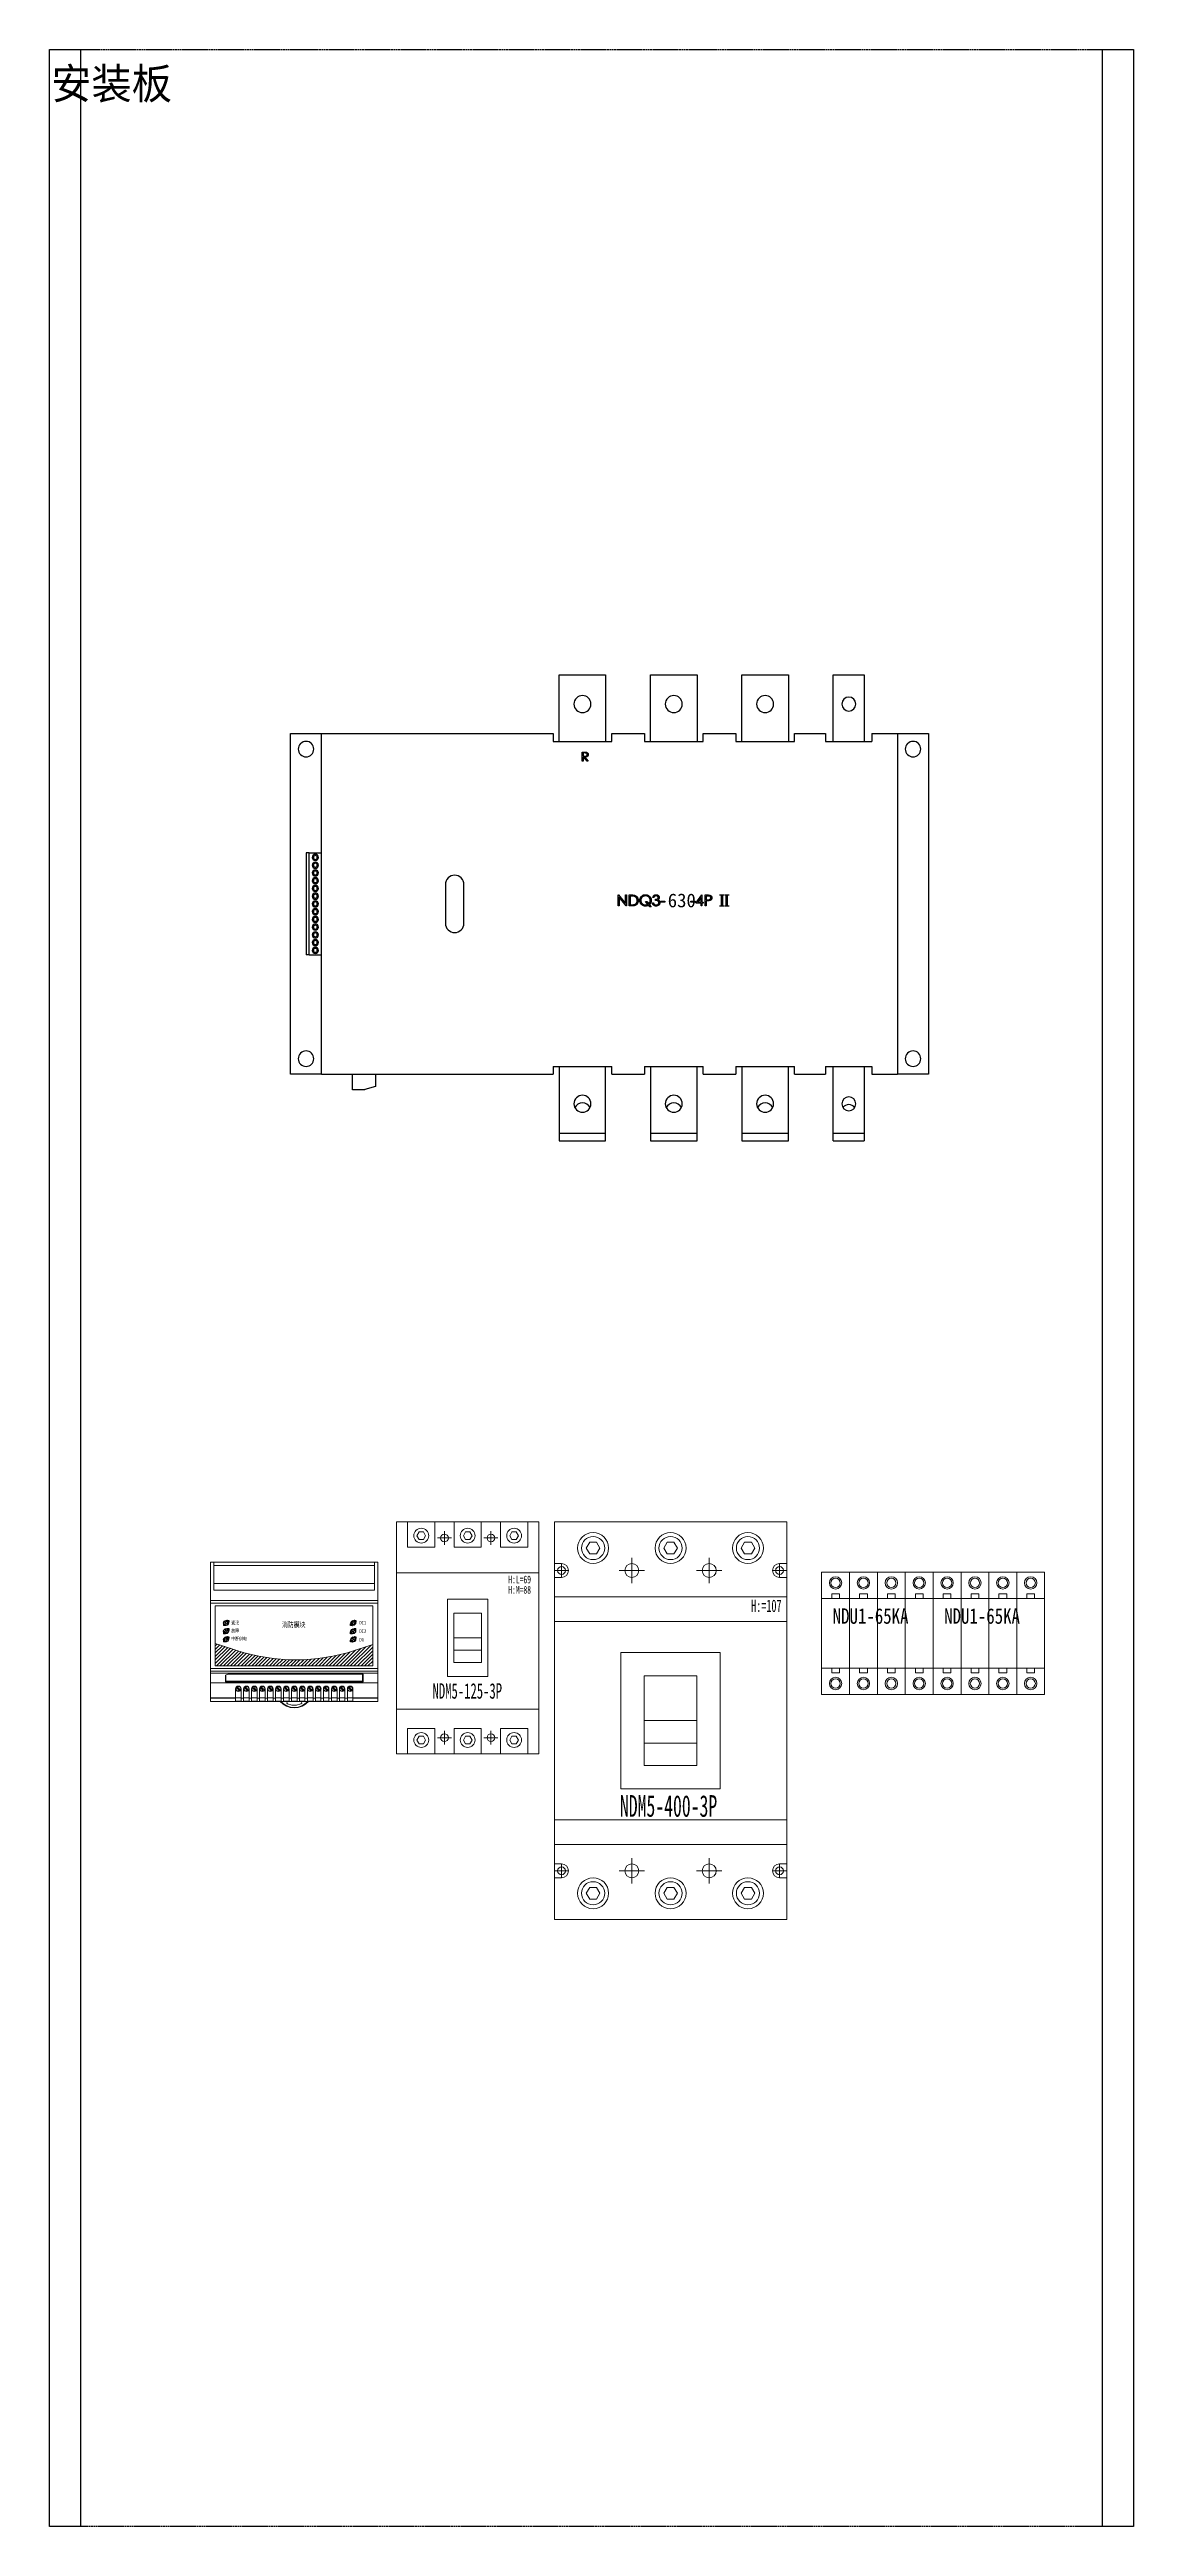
# Model space of a CAD drawing. Extents: x 320637 to 321337, y 288548 to 290148.
import ezdxf
from ezdxf.enums import TextEntityAlignment as Align

# ---------------------------------------------------------------- set-up
doc = ezdxf.new("R2010")
doc.units = 0
doc.header["$MEASUREMENT"] = 0
doc.linetypes.add('DASHED', pattern=[0.75, 0.5, -0.25])
for name, color, linetype in [('E-UNIV-NOTE', 6, 'Continuous'), ('PV-FF3C', 7, 'Continuous'), ('布置图', 30, 'Continuous')]:
    doc.layers.add(name, color=color, linetype=linetype)
doc.layers.add('细线', color=7, linetype='Continuous', lineweight=0)
doc.styles.add('-宋体', font='', dxfattribs={"width": 0.7})
doc.styles.add('宋', font='', dxfattribs={"width": 0.7})
doc.styles.add('宋体', font='', dxfattribs={"width": 0.8})
doc.styles.get('-宋体').set_extended_font_data('NSimSun')
doc.styles.get('宋').set_extended_font_data('SimSun')
doc.styles.get('宋体').set_extended_font_data('NSimSun')

msp = doc.modelspace()

# ---------------------------------------------------------------- texts
at = {"color": 0}
msp.add_text('安装板', height=20, dxfattribs=at).set_placement((320637.7, 290126.4), align=Align.MIDDLE_LEFT)

# ---------------------------------------------------------------- blocks, each defined once
blk = doc.blocks.new('Manufacturer光辉PartName塑壳断路器Series125ShellFrameLimitingCurrentRemarkPartTypeMinCurrent1MaxCurrent125Poles3PMinPower0MaxPower0LibType2DelFlgfalseUpdateDate')
at = {"layer": '细线'}
for p, q in [((-19.5, 64.5), (-10.5, 64.5)), ((-15, 69), (-15, 60)), ((10.5, 64.5), (19.5, 64.5)), ((15, 69), (15, 60)), ((-15, -69), (-15, -60)), ((15, -69), (15, -60)), ((-19.5, -64.5), (-10.5, -64.5)), ((10.5, -64.5), (19.5, -64.5))]:
    blk.add_line(p, q, dxfattribs=at)
for points in [[(-46, -75), (46, -75), (46, 75), (-46, 75)], [(-38.8, 58.5), (-21.2, 58.5), (-21.2, 75), (-38.8, 75)], [(-8.8, 58.5), (8.8, 58.5), (8.8, 75), (-8.8, 75)], [(21.2, 58.5), (38.8, 58.5), (38.8, 75), (21.2, 75)], [(-46, -46), (46, -46), (46, 42), (-46, 42)], [(-13, -25), (13, -25), (13, 25), (-13, 25)], [(-9, -16), (9, -16), (9, 16), (-9, 16)], [(-9, 0), (9, 0), (9, -16), (-9, -16)], [(-9, 0), (9, 0), (9, -8), (-9, -8)], [(-38.8, -58.5), (-21.2, -58.5), (-21.2, -75), (-38.8, -75)], [(-8.8, -58.5), (8.8, -58.5), (8.8, -75), (-8.8, -75)], [(21.2, -58.5), (38.8, -58.5), (38.8, -75), (21.2, -75)]]:
    blk.add_lwpolyline(points, close=True, dxfattribs=at)
at = {"layer": '细线', "color": 7}
for points in [[(-27.2, 66), (-28.6, 68.4), (-31.4, 68.4), (-32.8, 66), (-31.4, 63.6), (-28.6, 63.6)], [(2.8, 66), (1.4, 68.4), (-1.4, 68.4), (-2.8, 66), (-1.4, 63.6), (1.4, 63.6)], [(32.8, 66), (31.4, 68.4), (28.6, 68.4), (27.2, 66), (28.6, 63.6), (31.4, 63.6)], [(-27.2, -66), (-28.6, -68.4), (-31.4, -68.4), (-32.8, -66), (-31.4, -63.6), (-28.6, -63.6)], [(2.8, -66), (1.4, -68.4), (-1.4, -68.4), (-2.8, -66), (-1.4, -63.6), (1.4, -63.6)], [(32.8, -66), (31.4, -68.4), (28.6, -68.4), (27.2, -66), (28.6, -63.6), (31.4, -63.6)]]:
    blk.add_lwpolyline(points, close=True, dxfattribs=at)
for centre in [(-30, 66), (0, 66), (30, 66), (-30, -66), (0, -66), (30, -66)]:
    blk.add_circle(centre, 4.8, dxfattribs=at)
at = {"layer": '细线'}
for centre in [(-15, 64.5), (15, 64.5), (-15, -64.5), (15, -64.5)]:
    blk.add_circle(centre, 2.5, dxfattribs=at)
at = {"layer": '细线', "color": 7, "attachment_point": 1, "style": '宋'}
for s, insert, char_height, width in [('\\pxql;{\\fFangSong_GB2312|b0|i0|c134|p49;\\W0.6;H:L=69}', (26.2, 40.2), 5, 16.799), ('\\pxql;{\\fFangSong_GB2312|b0|i0|c134|p49;\\W0.6;H:M=88}', (26.2, 33.5), 5, 16.799), ('\\pxql;{\\fFangSong_GB2312|b0|i0|c134|p49;\\W0.6;NDM5-125-3P}', (-22.7, -29.3), 10, 49.265)]:
    blk.add_mtext(s, dxfattribs=dict(at, insert=insert, char_height=char_height, width=width))
blk = doc.blocks.new('Manufacturer光辉PartName塑壳断路器Series400ShellFrameLimitingCurrentRemarkPartTypeMinCurrent300MaxCurrent400Poles3PMinPower0MaxPower0LibType2DelFlgfalseUpdateDate')
at = {"layer": '细线'}
for p, q in [((-70.4, 101.5), (-75, 101.5)), ((-75, 97), (-65.9, 97)), ((-70.4, 101.5), (-70.4, 92.5)), ((-33.2, 97), (-16.8, 97)), ((-25, 105.2), (-25, 88.8)), ((16.8, 97), (33.2, 97)), ((25, 105.2), (25, 88.8)), ((75, 97), (65.9, 97)), ((70.4, 101.5), (70.4, 92.5)), ((70.4, 101.5), (75, 101.5)), ((-70.4, 92.5), (-75, 92.5)), ((70.4, 92.5), (75, 92.5)), ((-70.4, -92.5), (-75, -92.5)), ((-70.4, -101.5), (-70.4, -92.5)), ((-25, -105.2), (-25, -88.8)), ((25, -105.2), (25, -88.8)), ((70.4, -101.5), (70.4, -92.5)), ((70.4, -92.5), (75, -92.5)), ((-75, -97), (-65.9, -97)), ((-70.4, -101.5), (-75, -101.5)), ((-33.2, -97), (-16.8, -97)), ((16.8, -97), (33.2, -97)), ((75, -97), (65.9, -97)), ((70.4, -101.5), (75, -101.5))]:
    blk.add_line(p, q, dxfattribs=at)
for points in [[(-75, 128.5), (75, 128.5), (75, -128.5), (-75, -128.5)], [(-75, -80), (75, -80), (75, 80), (-75, 80)], [(-75, -64), (75, -64), (75, 64), (-75, 64)], [(-32, -44), (32, -44), (32, 44), (-32, 44)], [(-17, -29), (17, -29), (17, 29), (-17, 29)], [(-17, 0), (17, 0), (17, -29), (-17, -29)], [(17, -14.5), (-17, -14.5), (-17, 0), (17, 0)]]:
    blk.add_lwpolyline(points, close=True, dxfattribs=at)
at = {"layer": '细线', "color": 7}
for points in [[(-45.6, 111.5), (-47.8, 115.3), (-52.2, 115.3), (-54.4, 111.5), (-52.2, 107.7), (-47.8, 107.7)], [(4.4, 111.5), (2.2, 115.3), (-2.2, 115.3), (-4.4, 111.5), (-2.2, 107.7), (2.2, 107.7)], [(54.4, 111.5), (52.2, 115.3), (47.8, 115.3), (45.6, 111.5), (47.8, 107.7), (52.2, 107.7)], [(-45.6, -111.5), (-47.8, -115.3), (-52.2, -115.3), (-54.4, -111.5), (-52.2, -107.7), (-47.8, -107.7)], [(4.4, -111.5), (2.2, -115.3), (-2.2, -115.3), (-4.4, -111.5), (-2.2, -107.7), (2.2, -107.7)], [(54.4, -111.5), (52.2, -115.3), (47.8, -115.3), (45.6, -111.5), (47.8, -107.7), (52.2, -107.7)]]:
    blk.add_lwpolyline(points, close=True, dxfattribs=at)
at = {"layer": '细线'}
for centre, radius in [((-50, 111.5), 10), ((0, 111.5), 10), ((50, 111.5), 10), ((-70.4, 97), 2.5), ((-25, 97), 4.5), ((25, 97), 4.5), ((70.4, 97), 2.5), ((-70.4, -97), 2.5), ((-25, -97), 4.5), ((25, -97), 4.5), ((70.4, -97), 2.5), ((-50, -111.5), 10), ((0, -111.5), 10), ((50, -111.5), 10)]:
    blk.add_circle(centre, radius, dxfattribs=at)
at = {"layer": '细线', "color": 7}
for centre in [(-50, 111.5), (0, 111.5), (50, 111.5), (-50, -111.5), (0, -111.5), (50, -111.5)]:
    blk.add_circle(centre, 7.49, dxfattribs=at)
at = {"layer": '细线'}
for centre, start, end in [((-70.4, 97), 270, 90), ((70.4, 97), 90, 270), ((-70.4, -97), 270, 90), ((70.4, -97), 90, 270)]:
    blk.add_arc(centre, 4.53, start, end, dxfattribs=at)
at = {"layer": '细线', "color": 7, "attachment_point": 1, "style": '宋'}
for s, insert, char_height, width in [('\\pxql;{\\fFangSong_GB2312|b0|i0|c134|p49;\\W0.6;H:=107}', (52.1, 78.2), 8, 22.869), ('\\pxql;{\\fFangSong_GB2312|b0|i0|c134|p49;\\W0.6;NDM5-400-3P}', (-32.7, -48.1), 14, 68.971)]:
    blk.add_mtext(s, dxfattribs=dict(at, insert=insert, char_height=char_height, width=width))
blk = doc.blocks.new('Manufacturer光辉PartName电源监控Series宽度108ShellFrameLimitingCurrentRemarkPartTypeMinCurrent0MaxCurrent0PolesMinPower0MaxPower0LibType2DelFlgfalseUpdateDate')
at = {"lineweight": 0, "transparency": 33554687}
h = blk.add_hatch(color=0, dxfattribs=at)
h.dxf.hatch_style = 2
h.paths.add_polyline_path([(-45.7, 5.1), (-45.7, 5), (-45.6, 5)])
h = blk.add_hatch(color=0, dxfattribs=at)
h.dxf.hatch_style = 2
h.paths.add_polyline_path([(-45.7, 4.9), (-45.7, 4.9), (-45.6, 4.9)])
h = blk.add_hatch(color=0, dxfattribs=at)
h.dxf.hatch_style = 2
h.paths.add_polyline_path([(-45.7, 4.9), (-45.6, 4.9), (-45.6, 4.9)])
h = blk.add_hatch(color=0, dxfattribs=at)
h.dxf.hatch_style = 2
h.paths.add_polyline_path([(-45.7, 4.9), (-45.6, 4.9), (-45.6, 4.8)])
h = blk.add_hatch(color=0, dxfattribs=at)
h.dxf.hatch_style = 2
h.paths.add_polyline_path([(-45.7, 4.8), (-45.6, 4.8), (-45.5, 4.8)])
h = blk.add_hatch(color=0, dxfattribs=at)
h.dxf.hatch_style = 2
h.paths.add_polyline_path([(-45.7, 4.8), (-45.5, 4.8), (-45.5, 4.7)])
h = blk.add_hatch(color=0, dxfattribs=at)
h.dxf.hatch_style = 2
h.paths.add_polyline_path([(-45.7, 4.7), (-45.7, 4.7), (-45.5, 4.7)])
h = blk.add_hatch(color=0, dxfattribs=at)
h.dxf.hatch_style = 2
h.paths.add_polyline_path([(-45.7, 4.7), (-45.5, 4.7), (-45.5, 4.7)])
h = blk.add_hatch(color=0, dxfattribs=at)
h.dxf.hatch_style = 2
h.paths.add_polyline_path([(-45.7, 4.7), (-45.5, 4.7), (-45.4, 4.6)])
h = blk.add_hatch(color=0, dxfattribs=at)
h.dxf.hatch_style = 2
h.paths.add_polyline_path([(-45.7, 4.6), (-45.4, 4.6), (-45.4, 4.6)])
h = blk.add_hatch(color=0, dxfattribs=at)
h.dxf.hatch_style = 2
h.paths.add_polyline_path([(-45.7, 4.6), (-45.4, 4.6), (-45.4, 4.6)])
h = blk.add_hatch(color=0, dxfattribs=at)
h.dxf.hatch_style = 2
h.paths.add_polyline_path([(-45.7, 4.6), (-45.4, 4.6), (-45.3, 4.5)])
h = blk.add_hatch(color=0, dxfattribs=at)
h.dxf.hatch_style = 2
h.paths.add_polyline_path([(-45.7, 4.5), (-45.3, 4.5), (-45.3, 4.5)])
h = blk.add_hatch(color=0, dxfattribs=at)
h.dxf.hatch_style = 2
h.paths.add_polyline_path([(-45.7, 4.5), (-45.7, 4.4), (-45.2, 4.4)])
h = blk.add_hatch(color=0, dxfattribs=at)
h.dxf.hatch_style = 2
h.paths.add_polyline_path([(-45.7, 4.5), (-45.3, 4.5), (-45.2, 4.4)])
h = blk.add_hatch(color=0, dxfattribs=at)
h.dxf.hatch_style = 2
h.paths.add_polyline_path([(-45.7, 4.4), (-45.7, 4.4), (-45.2, 4.4)])
h = blk.add_hatch(color=0, dxfattribs=at)
h.dxf.hatch_style = 2
h.paths.add_polyline_path([(-45.7, 4.4), (-45.2, 4.4), (-45.2, 4.4)])
h = blk.add_hatch(color=0, dxfattribs=at)
h.dxf.hatch_style = 2
h.paths.add_polyline_path([(-45.7, 4.4), (-45.7, 4.4), (-45.2, 4.4)])
h = blk.add_hatch(color=0, dxfattribs=at)
h.dxf.hatch_style = 2
h.paths.add_polyline_path([(-45.7, 4.4), (-45.2, 4.4), (-45.2, 4.4)])
h = blk.add_hatch(color=0, dxfattribs=at)
h.dxf.hatch_style = 2
h.paths.add_polyline_path([(-45.7, 4.4), (-45.7, 4.3), (-45.1, 4.3)])
h = blk.add_hatch(color=0, dxfattribs=at)
h.dxf.hatch_style = 2
h.paths.add_polyline_path([(-45.7, 4.4), (-45.2, 4.4), (-45.1, 4.3)])
h = blk.add_hatch(color=0, dxfattribs=at)
h.dxf.hatch_style = 2
h.paths.add_polyline_path([(-45.7, 4.3), (-45.7, 4.3), (-45.1, 4.3)])
h = blk.add_hatch(color=0, dxfattribs=at)
h.dxf.hatch_style = 2
h.paths.add_polyline_path([(-45.7, 4.3), (-45.1, 4.3), (-45.1, 4.3)])
h = blk.add_hatch(color=0, dxfattribs=at)
h.dxf.hatch_style = 2
h.paths.add_polyline_path([(-45.7, 4.3), (-45.7, 4.3), (-45, 4.3)])
h = blk.add_hatch(color=0, dxfattribs=at)
h.dxf.hatch_style = 2
h.paths.add_polyline_path([(-45.7, 4.3), (-45.1, 4.3), (-45, 4.3)])
h = blk.add_hatch(color=0, dxfattribs=at)
h.dxf.hatch_style = 2
h.paths.add_polyline_path([(-45.7, 4.3), (-45.7, 4.2), (-45, 4.2)])
h = blk.add_hatch(color=0, dxfattribs=at)
h.dxf.hatch_style = 2
h.paths.add_polyline_path([(-45.7, 4.3), (-45, 4.3), (-45, 4.2)])
h = blk.add_hatch(color=0, dxfattribs=at)
h.dxf.hatch_style = 2
h.paths.add_polyline_path([(-45.7, 4.2), (-45, 4.2), (-44.9, 4.2)])
h = blk.add_hatch(color=0, dxfattribs=at)
h.dxf.hatch_style = 2
h.paths.add_polyline_path([(-45.7, 4.2), (-44.9, 4.2), (-44.9, 4.2)])
h = blk.add_hatch(color=0, dxfattribs=at)
h.dxf.hatch_style = 2
h.paths.add_polyline_path([(-45.7, 4.2), (-44.9, 4.2), (-44.8, 4.1)])
h = blk.add_hatch(color=0, dxfattribs=at)
h.dxf.hatch_style = 2
h.paths.add_polyline_path([(-45.7, 4.1), (-44.8, 4.1), (-44.8, 4.1)])
h = blk.add_hatch(color=0, dxfattribs=at)
h.dxf.hatch_style = 2
h.paths.add_polyline_path([(-45.7, 4.1), (-44.8, 4.1), (-44.7, 4.1)])
h = blk.add_hatch(color=0, dxfattribs=at)
h.dxf.hatch_style = 2
h.paths.add_polyline_path([(-45.7, 4.1), (-44.7, 4.1), (-44.7, 4.1)])
h = blk.add_hatch(color=0, dxfattribs=at)
h.dxf.hatch_style = 2
h.paths.add_polyline_path([(-45.7, 4.1), (-44.7, 4.1), (-44.6, 4)])
h = blk.add_hatch(color=0, dxfattribs=at)
h.dxf.hatch_style = 2
h.paths.add_polyline_path([(-45.7, 4), (-44.6, 4), (-44.6, 4)])
h = blk.add_hatch(color=0, dxfattribs=at)
h.dxf.hatch_style = 2
h.paths.add_polyline_path([(-45.7, 4), (-44.6, 4), (-44.5, 4)])
h = blk.add_hatch(color=0, dxfattribs=at)
h.dxf.hatch_style = 2
h.paths.add_polyline_path([(-43.6, 7.4), (-43.5, 7.4), (-42.3, 7.4)])
h = blk.add_hatch(color=0, dxfattribs=at)
h.dxf.hatch_style = 2
h.paths.add_polyline_path([(-43.6, 2.1), (-43.5, 2.1), (-42.3, 2.1)])
h = blk.add_hatch(color=0, dxfattribs=at)
h.dxf.hatch_style = 2
h.paths.add_polyline_path([(-43.5, 7.4), (-43.4, 7.3), (-42.3, 7.3)])
h = blk.add_hatch(color=0, dxfattribs=at)
h.dxf.hatch_style = 2
h.paths.add_polyline_path([(-43.5, 2.1), (-43.4, 2.1), (-42.3, 2.1)])
h = blk.add_hatch(color=0, dxfattribs=at)
h.dxf.hatch_style = 2
h.paths.add_polyline_path([(-43.4, 7.3), (-43.4, 7.3), (-42.3, 7.3)])
h = blk.add_hatch(color=0, dxfattribs=at)
h.dxf.hatch_style = 2
h.paths.add_polyline_path([(-43.4, 7.3), (-43.3, 7.3), (-42.3, 7.3)])
h = blk.add_hatch(color=0, dxfattribs=at)
h.dxf.hatch_style = 2
h.paths.add_polyline_path([(-43.4, 2.1), (-43.4, 2), (-42.3, 2)])
h = blk.add_hatch(color=0, dxfattribs=at)
h.dxf.hatch_style = 2
h.paths.add_polyline_path([(-43.4, 2), (-43.3, 2), (-42.3, 2)])
h = blk.add_hatch(color=0, dxfattribs=at)
h.dxf.hatch_style = 2
h.paths.add_polyline_path([(-43.3, 7.3), (-43.3, 7.3), (-42.3, 7.3)])
h = blk.add_hatch(color=0, dxfattribs=at)
h.dxf.hatch_style = 2
h.paths.add_polyline_path([(-43.3, 7.3), (-43.2, 7.2), (-42.3, 7.2)])
h = blk.add_hatch(color=0, dxfattribs=at)
h.dxf.hatch_style = 2
h.paths.add_polyline_path([(-43.3, 2), (-43.3, 2), (-42.3, 2)])
h = blk.add_hatch(color=0, dxfattribs=at)
h.dxf.hatch_style = 2
h.paths.add_polyline_path([(-43.3, 2), (-43.2, 2), (-42.3, 2)])
h = blk.add_hatch(color=0, dxfattribs=at)
h.dxf.hatch_style = 2
h.paths.add_polyline_path([(-43.2, 7.2), (-43.2, 7.2), (-42.3, 7.2)])
h = blk.add_hatch(color=0, dxfattribs=at)
h.dxf.hatch_style = 2
h.paths.add_polyline_path([(-43.2, 7.2), (-43.1, 7.2), (-42.3, 7.2)])
h = blk.add_hatch(color=0, dxfattribs=at)
h.dxf.hatch_style = 2
h.paths.add_polyline_path([(-43.2, 7.2), (-42.3, 7.2), (-42.3, 7.2)])
h = blk.add_hatch(color=0, dxfattribs=at)
h.dxf.hatch_style = 2
h.paths.add_polyline_path([(-43.2, 2), (-43.2, 1.9), (-42.3, 1.9)])
h = blk.add_hatch(color=0, dxfattribs=at)
h.dxf.hatch_style = 2
h.paths.add_polyline_path([(-43.2, 1.9), (-43.1, 1.9), (-42.3, 1.9)])
h = blk.add_hatch(color=0, dxfattribs=at)
h.dxf.hatch_style = 2
h.paths.add_polyline_path([(-43.2, 1.9), (-42.3, 1.9), (-42.3, 1.9)])
h = blk.add_hatch(color=0, dxfattribs=at)
h.dxf.hatch_style = 2
h.paths.add_polyline_path([(-43.1, 7.2), (-43.1, 7.2), (-42.3, 7.2)])
h = blk.add_hatch(color=0, dxfattribs=at)
h.dxf.hatch_style = 2
h.paths.add_polyline_path([(-43.1, 7.2), (-43, 7.1), (-42.3, 7.1)])
h = blk.add_hatch(color=0, dxfattribs=at)
h.dxf.hatch_style = 2
h.paths.add_polyline_path([(-43.1, 7.2), (-42.3, 7.2), (-42.3, 7.1)])
h = blk.add_hatch(color=0, dxfattribs=at)
h.dxf.hatch_style = 2
h.paths.add_polyline_path([(-43.1, 1.9), (-43.1, 1.9), (-42.3, 1.9)])
h = blk.add_hatch(color=0, dxfattribs=at)
h.dxf.hatch_style = 2
h.paths.add_polyline_path([(-43.1, 1.9), (-43, 1.8), (-42.3, 1.8)])
h = blk.add_hatch(color=0, dxfattribs=at)
h.dxf.hatch_style = 2
h.paths.add_polyline_path([(-43.1, 1.9), (-42.3, 1.9), (-42.3, 1.8)])
h = blk.add_hatch(color=0, dxfattribs=at)
h.dxf.hatch_style = 2
h.paths.add_polyline_path([(-43, 7.1), (-43, 7.1), (-42.3, 7.1)])
h = blk.add_hatch(color=0, dxfattribs=at)
h.dxf.hatch_style = 2
h.paths.add_polyline_path([(-43, 7.1), (-42.3, 7.1), (-42.3, 7.1)])
h = blk.add_hatch(color=0, dxfattribs=at)
h.dxf.hatch_style = 2
h.paths.add_polyline_path([(-43, 7.1), (-42.9, 7), (-42.3, 7)])
h = blk.add_hatch(color=0, dxfattribs=at)
h.dxf.hatch_style = 2
h.paths.add_polyline_path([(-43, 7.1), (-42.3, 7.1), (-42.3, 7)])
h = blk.add_hatch(color=0, dxfattribs=at)
h.dxf.hatch_style = 2
h.paths.add_polyline_path([(-43, 1.8), (-43, 1.8), (-42.3, 1.8)])
h = blk.add_hatch(color=0, dxfattribs=at)
h.dxf.hatch_style = 2
h.paths.add_polyline_path([(-43, 1.8), (-42.3, 1.8), (-42.3, 1.8)])
h = blk.add_hatch(color=0, dxfattribs=at)
h.dxf.hatch_style = 2
h.paths.add_polyline_path([(-43, 1.8), (-42.9, 1.8), (-42.3, 1.8)])
h = blk.add_hatch(color=0, dxfattribs=at)
h.dxf.hatch_style = 2
h.paths.add_polyline_path([(-43, 1.8), (-42.3, 1.8), (-42.3, 1.8)])
h = blk.add_hatch(color=0, dxfattribs=at)
h.dxf.hatch_style = 2
h.paths.add_polyline_path([(-42.9, 7), (-42.9, 7), (-42.3, 7)])
h = blk.add_hatch(color=0, dxfattribs=at)
h.dxf.hatch_style = 2
h.paths.add_polyline_path([(-42.9, 7), (-42.3, 7), (-42.3, 7)])
h = blk.add_hatch(color=0, dxfattribs=at)
h.dxf.hatch_style = 2
h.paths.add_polyline_path([(-42.9, 7), (-42.8, 7), (-42.3, 7)])
h = blk.add_hatch(color=0, dxfattribs=at)
h.dxf.hatch_style = 2
h.paths.add_polyline_path([(-42.9, 7), (-42.3, 7), (-42.3, 7)])
h = blk.add_hatch(color=0, dxfattribs=at)
h.dxf.hatch_style = 2
h.paths.add_polyline_path([(-42.9, 1.8), (-42.9, 1.7), (-42.3, 1.7)])
h = blk.add_hatch(color=0, dxfattribs=at)
h.dxf.hatch_style = 2
h.paths.add_polyline_path([(-42.9, 1.8), (-42.3, 1.8), (-42.3, 1.7)])
h = blk.add_hatch(color=0, dxfattribs=at)
h.dxf.hatch_style = 2
h.paths.add_polyline_path([(-42.8, 7), (-42.8, 6.9), (-42.3, 6.9)])
h = blk.add_hatch(color=0, dxfattribs=at)
h.dxf.hatch_style = 2
h.paths.add_polyline_path([(-42.8, 7), (-42.3, 7), (-42.3, 6.9)])
h = blk.add_hatch(color=0, dxfattribs=at)
h.dxf.hatch_style = 2
h.paths.add_polyline_path([(-42.8, 6.9), (-42.8, 6.9), (-42.3, 6.9)])
h = blk.add_hatch(color=0, dxfattribs=at)
h.dxf.hatch_style = 2
h.paths.add_polyline_path([(-42.8, 6.9), (-42.3, 6.9), (-42.3, 6.9)])
h = blk.add_hatch(color=0, dxfattribs=at)
h.dxf.hatch_style = 2
h.paths.add_polyline_path([(-42.8, 6.9), (-42.7, 6.9), (-42.3, 6.9)])
h = blk.add_hatch(color=0, dxfattribs=at)
h.dxf.hatch_style = 2
h.paths.add_polyline_path([(-42.8, 6.9), (-42.3, 6.9), (-42.3, 6.9)])
h = blk.add_hatch(color=0, dxfattribs=at)
h.dxf.hatch_style = 2
h.paths.add_polyline_path([(-42.8, 1.7), (-42.8, 1.7), (-42.3, 1.7)])
h = blk.add_hatch(color=0, dxfattribs=at)
h.dxf.hatch_style = 2
h.paths.add_polyline_path([(-42.8, 1.7), (-42.3, 1.7), (-42.3, 1.7)])
h = blk.add_hatch(color=0, dxfattribs=at)
h.dxf.hatch_style = 2
h.paths.add_polyline_path([(-42.8, 1.7), (-42.8, 1.6), (-42.3, 1.6)])
h = blk.add_hatch(color=0, dxfattribs=at)
h.dxf.hatch_style = 2
h.paths.add_polyline_path([(-42.8, 1.7), (-42.3, 1.7), (-42.3, 1.6)])
h = blk.add_hatch(color=0, dxfattribs=at)
h.dxf.hatch_style = 2
h.paths.add_polyline_path([(-42.8, 1.6), (-42.7, 1.6), (-42.3, 1.6)])
h = blk.add_hatch(color=0, dxfattribs=at)
h.dxf.hatch_style = 2
h.paths.add_polyline_path([(-42.8, 1.6), (-42.3, 1.6), (-42.3, 1.6)])
h = blk.add_hatch(color=0, dxfattribs=at)
h.dxf.hatch_style = 2
h.paths.add_polyline_path([(-42.7, 6.9), (-42.7, 6.8), (-42.3, 6.8)])
h = blk.add_hatch(color=0, dxfattribs=at)
h.dxf.hatch_style = 2
h.paths.add_polyline_path([(-42.7, 6.8), (-42.7, 6.8), (-42.3, 6.8)])
h = blk.add_hatch(color=0, dxfattribs=at)
h.dxf.hatch_style = 2
h.paths.add_polyline_path([(-42.7, 6.8), (-42.6, 6.7), (-42.3, 6.7)])
h = blk.add_hatch(color=0, dxfattribs=at)
h.dxf.hatch_style = 2
h.paths.add_polyline_path([(-42.7, 1.6), (-42.7, 1.5), (-42.3, 1.5)])
h = blk.add_hatch(color=0, dxfattribs=at)
h.dxf.hatch_style = 2
h.paths.add_polyline_path([(-42.7, 1.5), (-42.7, 1.5), (-42.3, 1.5)])
h = blk.add_hatch(color=0, dxfattribs=at)
h.dxf.hatch_style = 2
h.paths.add_polyline_path([(-42.7, 1.5), (-42.6, 1.5), (-42.3, 1.5)])
h = blk.add_hatch(color=0, dxfattribs=at)
h.dxf.hatch_style = 2
h.paths.add_polyline_path([(-42.6, 6.7), (-42.6, 6.7), (-42.3, 6.7)])
h = blk.add_hatch(color=0, dxfattribs=at)
h.dxf.hatch_style = 2
h.paths.add_polyline_path([(-42.6, 6.7), (-42.6, 6.6), (-42.3, 6.6)])
h = blk.add_hatch(color=0, dxfattribs=at)
h.dxf.hatch_style = 2
h.paths.add_polyline_path([(-42.6, 6.6), (-42.5, 6.6), (-42.3, 6.6)])
h = blk.add_hatch(color=0, dxfattribs=at)
h.dxf.hatch_style = 2
h.paths.add_polyline_path([(-42.6, 1.5), (-42.6, 1.4), (-42.3, 1.4)])
h = blk.add_hatch(color=0, dxfattribs=at)
h.dxf.hatch_style = 2
h.paths.add_polyline_path([(-42.6, 1.4), (-42.6, 1.4), (-42.3, 1.4)])
h = blk.add_hatch(color=0, dxfattribs=at)
h.dxf.hatch_style = 2
h.paths.add_polyline_path([(-42.6, 1.4), (-42.5, 1.3), (-42.3, 1.3)])
h = blk.add_hatch(color=0, dxfattribs=at)
h.dxf.hatch_style = 2
h.paths.add_polyline_path([(-42.5, 6.6), (-42.5, 6.5), (-42.3, 6.5)])
h = blk.add_hatch(color=0, dxfattribs=at)
h.dxf.hatch_style = 2
h.paths.add_polyline_path([(-42.5, 6.6), (-42.3, 6.6), (-42.3, 6.5)])
h = blk.add_hatch(color=0, dxfattribs=at)
h.dxf.hatch_style = 2
h.paths.add_polyline_path([(-42.5, 6.5), (-42.5, 6.5), (-42.3, 6.5)])
h = blk.add_hatch(color=0, dxfattribs=at)
h.dxf.hatch_style = 2
h.paths.add_polyline_path([(-42.5, 6.5), (-42.5, 6.4), (-42.3, 6.4)])
h = blk.add_hatch(color=0, dxfattribs=at)
h.dxf.hatch_style = 2
h.paths.add_polyline_path([(-42.5, 6.4), (-42.4, 6.4), (-42.3, 6.4)])
h = blk.add_hatch(color=0, dxfattribs=at)
h.dxf.hatch_style = 2
h.paths.add_polyline_path([(-42.5, 6.4), (-42.3, 6.4), (-42.3, 6.4)])
h = blk.add_hatch(color=0, dxfattribs=at)
h.dxf.hatch_style = 2
h.paths.add_polyline_path([(-42.5, 1.3), (-42.5, 1.3), (-42.3, 1.3)])
h = blk.add_hatch(color=0, dxfattribs=at)
h.dxf.hatch_style = 2
h.paths.add_polyline_path([(-42.5, 1.3), (-42.3, 1.3), (-42.3, 1.3)])
h = blk.add_hatch(color=0, dxfattribs=at)
h.dxf.hatch_style = 2
h.paths.add_polyline_path([(-42.5, 1.3), (-42.5, 1.2), (-42.3, 1.2)])
h = blk.add_hatch(color=0, dxfattribs=at)
h.dxf.hatch_style = 2
h.paths.add_polyline_path([(-42.5, 1.2), (-42.5, 1.2), (-42.3, 1.2)])
h = blk.add_hatch(color=0, dxfattribs=at)
h.dxf.hatch_style = 2
h.paths.add_polyline_path([(-42.5, 1.2), (-42.4, 1.1), (-42.3, 1.1)])
h = blk.add_hatch(color=0, dxfattribs=at)
h.dxf.hatch_style = 2
h.paths.add_polyline_path([(-42.5, 1.2), (-42.3, 1.2), (-42.3, 1.1)])
h = blk.add_hatch(color=0, dxfattribs=at)
h.dxf.hatch_style = 2
h.paths.add_polyline_path([(-42.4, 6.4), (-42.4, 6.4), (-42.3, 6.4)])
h = blk.add_hatch(color=0, dxfattribs=at)
h.dxf.hatch_style = 2
h.paths.add_polyline_path([(-42.4, 1.1), (-42.4, 1.1), (-42.3, 1.1)])
h = blk.add_hatch(color=0, dxfattribs=at)
h.dxf.hatch_style = 2
h.paths.add_polyline_path([(36.4, 5.1), (36.4, 5), (36.5, 5)])
h = blk.add_hatch(color=0, dxfattribs=at)
h.dxf.hatch_style = 2
h.paths.add_polyline_path([(36.4, 5.1), (36.5, 5.1), (36.5, 5)])
h = blk.add_hatch(color=0, dxfattribs=at)
h.dxf.hatch_style = 2
h.paths.add_polyline_path([(36.4, 5), (36.5, 5), (36.6, 4.9)])
h = blk.add_hatch(color=0, dxfattribs=at)
h.dxf.hatch_style = 2
h.paths.add_polyline_path([(36.4, 4.9), (36.4, 4.9), (36.6, 4.9)])
h = blk.add_hatch(color=0, dxfattribs=at)
h.dxf.hatch_style = 2
h.paths.add_polyline_path([(36.4, 4.9), (36.6, 4.9), (36.6, 4.9)])
h = blk.add_hatch(color=0, dxfattribs=at)
h.dxf.hatch_style = 2
h.paths.add_polyline_path([(36.4, 4.9), (36.6, 4.9), (36.6, 4.8)])
h = blk.add_hatch(color=0, dxfattribs=at)
h.dxf.hatch_style = 2
h.paths.add_polyline_path([(36.4, 4.8), (36.6, 4.8), (36.6, 4.8)])
h = blk.add_hatch(color=0, dxfattribs=at)
h.dxf.hatch_style = 2
h.paths.add_polyline_path([(36.4, 4.8), (36.6, 4.8), (36.6, 4.7)])
h = blk.add_hatch(color=0, dxfattribs=at)
h.dxf.hatch_style = 2
h.paths.add_polyline_path([(36.4, 4.7), (36.4, 4.7), (36.7, 4.7)])
h = blk.add_hatch(color=0, dxfattribs=at)
h.dxf.hatch_style = 2
h.paths.add_polyline_path([(36.4, 4.7), (36.6, 4.7), (36.7, 4.7)])
h = blk.add_hatch(color=0, dxfattribs=at)
h.dxf.hatch_style = 2
h.paths.add_polyline_path([(36.4, 4.7), (36.7, 4.7), (36.7, 4.6)])
h = blk.add_hatch(color=0, dxfattribs=at)
h.dxf.hatch_style = 2
h.paths.add_polyline_path([(36.4, 4.6), (36.7, 4.6), (36.7, 4.6)])
h = blk.add_hatch(color=0, dxfattribs=at)
h.dxf.hatch_style = 2
h.paths.add_polyline_path([(36.4, 4.6), (36.7, 4.6), (36.8, 4.6)])
h = blk.add_hatch(color=0, dxfattribs=at)
h.dxf.hatch_style = 2
h.paths.add_polyline_path([(36.4, 4.6), (36.8, 4.6), (36.8, 4.5)])
h = blk.add_hatch(color=0, dxfattribs=at)
h.dxf.hatch_style = 2
h.paths.add_polyline_path([(36.4, 4.5), (36.8, 4.5), (36.9, 4.5)])
h = blk.add_hatch(color=0, dxfattribs=at)
h.dxf.hatch_style = 2
h.paths.add_polyline_path([(36.4, 4.5), (36.4, 4.4), (36.9, 4.4)])
h = blk.add_hatch(color=0, dxfattribs=at)
h.dxf.hatch_style = 2
h.paths.add_polyline_path([(36.4, 4.5), (36.9, 4.5), (36.9, 4.4)])
h = blk.add_hatch(color=0, dxfattribs=at)
h.dxf.hatch_style = 2
h.paths.add_polyline_path([(36.4, 4.4), (36.4, 4.4), (36.9, 4.4)])
h = blk.add_hatch(color=0, dxfattribs=at)
h.dxf.hatch_style = 2
h.paths.add_polyline_path([(36.4, 4.4), (36.9, 4.4), (36.9, 4.4)])
h = blk.add_hatch(color=0, dxfattribs=at)
h.dxf.hatch_style = 2
h.paths.add_polyline_path([(36.4, 4.4), (36.4, 4.4), (37, 4.4)])
h = blk.add_hatch(color=0, dxfattribs=at)
h.dxf.hatch_style = 2
h.paths.add_polyline_path([(36.4, 4.4), (36.9, 4.4), (37, 4.4)])
h = blk.add_hatch(color=0, dxfattribs=at)
h.dxf.hatch_style = 2
h.paths.add_polyline_path([(36.4, 4.4), (36.4, 4.3), (37, 4.3)])
h = blk.add_hatch(color=0, dxfattribs=at)
h.dxf.hatch_style = 2
h.paths.add_polyline_path([(36.4, 4.4), (37, 4.4), (37, 4.3)])
h = blk.add_hatch(color=0, dxfattribs=at)
h.dxf.hatch_style = 2
h.paths.add_polyline_path([(36.4, 4.3), (36.4, 4.3), (37.1, 4.3)])
h = blk.add_hatch(color=0, dxfattribs=at)
h.dxf.hatch_style = 2
h.paths.add_polyline_path([(36.4, 4.3), (37, 4.3), (37.1, 4.3)])
h = blk.add_hatch(color=0, dxfattribs=at)
h.dxf.hatch_style = 2
h.paths.add_polyline_path([(36.4, 4.3), (36.4, 4.3), (37.1, 4.3)])
h = blk.add_hatch(color=0, dxfattribs=at)
h.dxf.hatch_style = 2
h.paths.add_polyline_path([(36.4, 4.3), (37.1, 4.3), (37.1, 4.3)])
h = blk.add_hatch(color=0, dxfattribs=at)
h.dxf.hatch_style = 2
h.paths.add_polyline_path([(36.4, 4.3), (36.4, 4.2), (37.2, 4.2)])
h = blk.add_hatch(color=0, dxfattribs=at)
h.dxf.hatch_style = 2
h.paths.add_polyline_path([(36.4, 4.3), (37.1, 4.3), (37.2, 4.2)])
h = blk.add_hatch(color=0, dxfattribs=at)
h.dxf.hatch_style = 2
h.paths.add_polyline_path([(36.4, 4.2), (37.2, 4.2), (37.2, 4.2)])
h = blk.add_hatch(color=0, dxfattribs=at)
h.dxf.hatch_style = 2
h.paths.add_polyline_path([(36.4, 4.2), (37.2, 4.2), (37.3, 4.2)])
h = blk.add_hatch(color=0, dxfattribs=at)
h.dxf.hatch_style = 2
h.paths.add_polyline_path([(36.4, 4.2), (37.3, 4.2), (37.3, 4.1)])
h = blk.add_hatch(color=0, dxfattribs=at)
h.dxf.hatch_style = 2
h.paths.add_polyline_path([(36.4, 4.1), (37.3, 4.1), (37.4, 4.1)])
h = blk.add_hatch(color=0, dxfattribs=at)
h.dxf.hatch_style = 2
h.paths.add_polyline_path([(36.4, 4.1), (37.4, 4.1), (37.4, 4.1)])
h = blk.add_hatch(color=0, dxfattribs=at)
h.dxf.hatch_style = 2
h.paths.add_polyline_path([(36.4, 4.1), (37.4, 4.1), (37.5, 4.1)])
h = blk.add_hatch(color=0, dxfattribs=at)
h.dxf.hatch_style = 2
h.paths.add_polyline_path([(36.4, 4.1), (37.5, 4.1), (37.5, 4)])
h = blk.add_hatch(color=0, dxfattribs=at)
h.dxf.hatch_style = 2
h.paths.add_polyline_path([(36.4, 4), (37.5, 4), (37.6, 4)])
h = blk.add_hatch(color=0, dxfattribs=at)
h.dxf.hatch_style = 2
h.paths.add_polyline_path([(36.4, 4), (37.6, 4), (37.7, 4)])
h = blk.add_hatch(color=0, dxfattribs=at)
h.dxf.hatch_style = 2
h.paths.add_polyline_path([(38.6, 7.4), (38.6, 7.4), (39.8, 7.4)])
h = blk.add_hatch(color=0, dxfattribs=at)
h.dxf.hatch_style = 2
h.paths.add_polyline_path([(38.6, 7.4), (38.7, 7.3), (39.8, 7.3)])
h = blk.add_hatch(color=0, dxfattribs=at)
h.dxf.hatch_style = 2
h.paths.add_polyline_path([(38.6, 2.1), (38.6, 2.1), (39.8, 2.1)])
h = blk.add_hatch(color=0, dxfattribs=at)
h.dxf.hatch_style = 2
h.paths.add_polyline_path([(38.6, 2.1), (38.7, 2.1), (39.8, 2.1)])
h = blk.add_hatch(color=0, dxfattribs=at)
h.dxf.hatch_style = 2
h.paths.add_polyline_path([(38.7, 7.3), (38.8, 7.3), (39.8, 7.3)])
h = blk.add_hatch(color=0, dxfattribs=at)
h.dxf.hatch_style = 2
h.paths.add_polyline_path([(38.7, 2.1), (38.8, 2), (39.8, 2)])
h = blk.add_hatch(color=0, dxfattribs=at)
h.dxf.hatch_style = 2
h.paths.add_polyline_path([(38.8, 7.3), (38.8, 7.3), (39.8, 7.3)])
h = blk.add_hatch(color=0, dxfattribs=at)
h.dxf.hatch_style = 2
h.paths.add_polyline_path([(38.8, 7.3), (38.9, 7.3), (39.8, 7.3)])
h = blk.add_hatch(color=0, dxfattribs=at)
h.dxf.hatch_style = 2
h.paths.add_polyline_path([(38.8, 2), (38.8, 2), (39.8, 2)])
h = blk.add_hatch(color=0, dxfattribs=at)
h.dxf.hatch_style = 2
h.paths.add_polyline_path([(38.8, 2), (38.9, 2), (39.8, 2)])
h = blk.add_hatch(color=0, dxfattribs=at)
h.dxf.hatch_style = 2
h.paths.add_polyline_path([(38.9, 7.3), (38.9, 7.2), (39.8, 7.2)])
h = blk.add_hatch(color=0, dxfattribs=at)
h.dxf.hatch_style = 2
h.paths.add_polyline_path([(38.9, 7.2), (39, 7.2), (39.8, 7.2)])
h = blk.add_hatch(color=0, dxfattribs=at)
h.dxf.hatch_style = 2
h.paths.add_polyline_path([(38.9, 2), (38.9, 2), (39.8, 2)])
h = blk.add_hatch(color=0, dxfattribs=at)
h.dxf.hatch_style = 2
h.paths.add_polyline_path([(38.9, 2), (39, 1.9), (39.8, 1.9)])
h = blk.add_hatch(color=0, dxfattribs=at)
h.dxf.hatch_style = 2
h.paths.add_polyline_path([(39, 7.2), (39, 7.2), (39.8, 7.2)])
h = blk.add_hatch(color=0, dxfattribs=at)
h.dxf.hatch_style = 2
h.paths.add_polyline_path([(39, 7.2), (39.8, 7.2), (39.8, 7.2)])
h = blk.add_hatch(color=0, dxfattribs=at)
h.dxf.hatch_style = 2
h.paths.add_polyline_path([(39, 7.2), (39.1, 7.2), (39.8, 7.2)])
h = blk.add_hatch(color=0, dxfattribs=at)
h.dxf.hatch_style = 2
h.paths.add_polyline_path([(39, 1.9), (39, 1.9), (39.8, 1.9)])
h = blk.add_hatch(color=0, dxfattribs=at)
h.dxf.hatch_style = 2
h.paths.add_polyline_path([(39, 1.9), (39.8, 1.9), (39.8, 1.9)])
h = blk.add_hatch(color=0, dxfattribs=at)
h.dxf.hatch_style = 2
h.paths.add_polyline_path([(39, 1.9), (39.1, 1.9), (39.8, 1.9)])
h = blk.add_hatch(color=0, dxfattribs=at)
h.dxf.hatch_style = 2
h.paths.add_polyline_path([(39.1, 7.2), (39.1, 7.1), (39.8, 7.1)])
h = blk.add_hatch(color=0, dxfattribs=at)
h.dxf.hatch_style = 2
h.paths.add_polyline_path([(39.1, 7.2), (39.8, 7.2), (39.8, 7.1)])
h = blk.add_hatch(color=0, dxfattribs=at)
h.dxf.hatch_style = 2
h.paths.add_polyline_path([(39.1, 7.1), (39.2, 7.1), (39.8, 7.1)])
h = blk.add_hatch(color=0, dxfattribs=at)
h.dxf.hatch_style = 2
h.paths.add_polyline_path([(39.1, 7.1), (39.8, 7.1), (39.8, 7.1)])
h = blk.add_hatch(color=0, dxfattribs=at)
h.dxf.hatch_style = 2
h.paths.add_polyline_path([(39.1, 1.9), (39.1, 1.8), (39.8, 1.8)])
h = blk.add_hatch(color=0, dxfattribs=at)
h.dxf.hatch_style = 2
h.paths.add_polyline_path([(39.1, 1.9), (39.8, 1.9), (39.8, 1.8)])
h = blk.add_hatch(color=0, dxfattribs=at)
h.dxf.hatch_style = 2
h.paths.add_polyline_path([(39.1, 1.8), (39.2, 1.8), (39.8, 1.8)])
h = blk.add_hatch(color=0, dxfattribs=at)
h.dxf.hatch_style = 2
h.paths.add_polyline_path([(39.1, 1.8), (39.8, 1.8), (39.8, 1.8)])
h = blk.add_hatch(color=0, dxfattribs=at)
h.dxf.hatch_style = 2
h.paths.add_polyline_path([(39.2, 7.1), (39.2, 7), (39.8, 7)])
h = blk.add_hatch(color=0, dxfattribs=at)
h.dxf.hatch_style = 2
h.paths.add_polyline_path([(39.2, 7.1), (39.8, 7.1), (39.8, 7)])
h = blk.add_hatch(color=0, dxfattribs=at)
h.dxf.hatch_style = 2
h.paths.add_polyline_path([(39.2, 7), (39.3, 7), (39.8, 7)])
h = blk.add_hatch(color=0, dxfattribs=at)
h.dxf.hatch_style = 2
h.paths.add_polyline_path([(39.2, 7), (39.8, 7), (39.8, 7)])
h = blk.add_hatch(color=0, dxfattribs=at)
h.dxf.hatch_style = 2
h.paths.add_polyline_path([(39.2, 1.8), (39.2, 1.8), (39.8, 1.8)])
h = blk.add_hatch(color=0, dxfattribs=at)
h.dxf.hatch_style = 2
h.paths.add_polyline_path([(39.2, 1.8), (39.8, 1.8), (39.8, 1.8)])
h = blk.add_hatch(color=0, dxfattribs=at)
h.dxf.hatch_style = 2
h.paths.add_polyline_path([(39.2, 1.8), (39.3, 1.7), (39.8, 1.7)])
h = blk.add_hatch(color=0, dxfattribs=at)
h.dxf.hatch_style = 2
h.paths.add_polyline_path([(39.2, 1.8), (39.8, 1.8), (39.8, 1.7)])
h = blk.add_hatch(color=0, dxfattribs=at)
h.dxf.hatch_style = 2
h.paths.add_polyline_path([(39.3, 7), (39.3, 7), (39.8, 7)])
h = blk.add_hatch(color=0, dxfattribs=at)
h.dxf.hatch_style = 2
h.paths.add_polyline_path([(39.3, 7), (39.8, 7), (39.8, 7)])
h = blk.add_hatch(color=0, dxfattribs=at)
h.dxf.hatch_style = 2
h.paths.add_polyline_path([(39.3, 7), (39.3, 6.9), (39.8, 6.9)])
h = blk.add_hatch(color=0, dxfattribs=at)
h.dxf.hatch_style = 2
h.paths.add_polyline_path([(39.3, 7), (39.8, 7), (39.8, 6.9)])
h = blk.add_hatch(color=0, dxfattribs=at)
h.dxf.hatch_style = 2
h.paths.add_polyline_path([(39.3, 6.9), (39.4, 6.9), (39.8, 6.9)])
h = blk.add_hatch(color=0, dxfattribs=at)
h.dxf.hatch_style = 2
h.paths.add_polyline_path([(39.3, 6.9), (39.8, 6.9), (39.8, 6.9)])
h = blk.add_hatch(color=0, dxfattribs=at)
h.dxf.hatch_style = 2
h.paths.add_polyline_path([(39.3, 1.7), (39.3, 1.7), (39.8, 1.7)])
h = blk.add_hatch(color=0, dxfattribs=at)
h.dxf.hatch_style = 2
h.paths.add_polyline_path([(39.3, 1.7), (39.8, 1.7), (39.8, 1.7)])
h = blk.add_hatch(color=0, dxfattribs=at)
h.dxf.hatch_style = 2
h.paths.add_polyline_path([(39.3, 1.7), (39.3, 1.7), (39.8, 1.7)])
h = blk.add_hatch(color=0, dxfattribs=at)
h.dxf.hatch_style = 2
h.paths.add_polyline_path([(39.3, 1.7), (39.8, 1.7), (39.8, 1.7)])
h = blk.add_hatch(color=0, dxfattribs=at)
h.dxf.hatch_style = 2
h.paths.add_polyline_path([(39.3, 1.7), (39.4, 1.6), (39.8, 1.6)])
h = blk.add_hatch(color=0, dxfattribs=at)
h.dxf.hatch_style = 2
h.paths.add_polyline_path([(39.3, 1.7), (39.8, 1.7), (39.8, 1.6)])
h = blk.add_hatch(color=0, dxfattribs=at)
h.dxf.hatch_style = 2
h.paths.add_polyline_path([(39.4, 6.9), (39.4, 6.9), (39.8, 6.9)])
h = blk.add_hatch(color=0, dxfattribs=at)
h.dxf.hatch_style = 2
h.paths.add_polyline_path([(39.4, 6.9), (39.8, 6.9), (39.8, 6.9)])
h = blk.add_hatch(color=0, dxfattribs=at)
h.dxf.hatch_style = 2
h.paths.add_polyline_path([(39.4, 6.9), (39.5, 6.8), (39.8, 6.8)])
h = blk.add_hatch(color=0, dxfattribs=at)
h.dxf.hatch_style = 2
h.paths.add_polyline_path([(39.4, 1.6), (39.4, 1.6), (39.8, 1.6)])
h = blk.add_hatch(color=0, dxfattribs=at)
h.dxf.hatch_style = 2
h.paths.add_polyline_path([(39.4, 1.6), (39.8, 1.6), (39.8, 1.6)])
h = blk.add_hatch(color=0, dxfattribs=at)
h.dxf.hatch_style = 2
h.paths.add_polyline_path([(39.4, 1.6), (39.5, 1.5), (39.8, 1.5)])
h = blk.add_hatch(color=0, dxfattribs=at)
h.dxf.hatch_style = 2
h.paths.add_polyline_path([(39.5, 6.8), (39.5, 6.8), (39.8, 6.8)])
h = blk.add_hatch(color=0, dxfattribs=at)
h.dxf.hatch_style = 2
h.paths.add_polyline_path([(39.5, 6.8), (39.5, 6.7), (39.8, 6.7)])
h = blk.add_hatch(color=0, dxfattribs=at)
h.dxf.hatch_style = 2
h.paths.add_polyline_path([(39.5, 6.7), (39.6, 6.7), (39.8, 6.7)])
h = blk.add_hatch(color=0, dxfattribs=at)
h.dxf.hatch_style = 2
h.paths.add_polyline_path([(39.5, 1.5), (39.5, 1.5), (39.8, 1.5)])
h = blk.add_hatch(color=0, dxfattribs=at)
h.dxf.hatch_style = 2
h.paths.add_polyline_path([(39.5, 1.5), (39.5, 1.5), (39.8, 1.5)])
h = blk.add_hatch(color=0, dxfattribs=at)
h.dxf.hatch_style = 2
h.paths.add_polyline_path([(39.5, 1.5), (39.6, 1.4), (39.8, 1.4)])
h = blk.add_hatch(color=0, dxfattribs=at)
h.dxf.hatch_style = 2
h.paths.add_polyline_path([(39.6, 6.7), (39.6, 6.6), (39.8, 6.6)])
h = blk.add_hatch(color=0, dxfattribs=at)
h.dxf.hatch_style = 2
h.paths.add_polyline_path([(39.6, 6.6), (39.6, 6.6), (39.8, 6.6)])
h = blk.add_hatch(color=0, dxfattribs=at)
h.dxf.hatch_style = 2
h.paths.add_polyline_path([(39.6, 6.6), (39.6, 6.5), (39.8, 6.5)])
h = blk.add_hatch(color=0, dxfattribs=at)
h.dxf.hatch_style = 2
h.paths.add_polyline_path([(39.6, 6.6), (39.8, 6.6), (39.8, 6.5)])
h = blk.add_hatch(color=0, dxfattribs=at)
h.dxf.hatch_style = 2
h.paths.add_polyline_path([(39.6, 6.5), (39.7, 6.5), (39.8, 6.5)])
h = blk.add_hatch(color=0, dxfattribs=at)
h.dxf.hatch_style = 2
h.paths.add_polyline_path([(39.6, 1.4), (39.6, 1.4), (39.8, 1.4)])
h = blk.add_hatch(color=0, dxfattribs=at)
h.dxf.hatch_style = 2
h.paths.add_polyline_path([(39.6, 1.4), (39.6, 1.3), (39.8, 1.3)])
h = blk.add_hatch(color=0, dxfattribs=at)
h.dxf.hatch_style = 2
h.paths.add_polyline_path([(39.6, 1.3), (39.6, 1.3), (39.8, 1.3)])
h = blk.add_hatch(color=0, dxfattribs=at)
h.dxf.hatch_style = 2
h.paths.add_polyline_path([(39.6, 1.3), (39.8, 1.3), (39.8, 1.3)])
h = blk.add_hatch(color=0, dxfattribs=at)
h.dxf.hatch_style = 2
h.paths.add_polyline_path([(39.6, 1.3), (39.7, 1.2), (39.8, 1.2)])
h = blk.add_hatch(color=0, dxfattribs=at)
h.dxf.hatch_style = 2
h.paths.add_polyline_path([(39.7, 6.4), (39.7, 6.4), (39.8, 6.4)])
h = blk.add_hatch(color=0, dxfattribs=at)
h.dxf.hatch_style = 2
h.paths.add_polyline_path([(39.7, 6.4), (39.8, 6.4), (39.8, 6.4)])
h = blk.add_hatch(color=0, dxfattribs=at)
h.dxf.hatch_style = 2
h.paths.add_polyline_path([(39.7, 1.2), (39.7, 1.1), (39.8, 1.1)])
h = blk.add_hatch(color=0, dxfattribs=at)
h.dxf.hatch_style = 2
h.paths.add_polyline_path([(39.7, 1.2), (39.8, 1.2), (39.8, 1.1)])
h = blk.add_hatch(color=0, dxfattribs=at)
h.dxf.hatch_style = 2
h.paths.add_polyline_path([(-45.7, -0.2), (-45.7, -0.2), (-45.6, -0.2)])
h = blk.add_hatch(color=0, dxfattribs=at)
h.dxf.hatch_style = 2
h.paths.add_polyline_path([(-45.7, -0.3), (-45.7, -0.4), (-45.6, -0.4)])
h = blk.add_hatch(color=0, dxfattribs=at)
h.dxf.hatch_style = 2
h.paths.add_polyline_path([(-45.7, -0.3), (-45.6, -0.3), (-45.6, -0.4)])
h = blk.add_hatch(color=0, dxfattribs=at)
h.dxf.hatch_style = 2
h.paths.add_polyline_path([(-45.7, -0.4), (-45.6, -0.4), (-45.6, -0.4)])
h = blk.add_hatch(color=0, dxfattribs=at)
h.dxf.hatch_style = 2
h.paths.add_polyline_path([(-45.7, -0.4), (-45.6, -0.4), (-45.5, -0.5)])
h = blk.add_hatch(color=0, dxfattribs=at)
h.dxf.hatch_style = 2
h.paths.add_polyline_path([(-45.7, -0.5), (-45.5, -0.5), (-45.5, -0.5)])
h = blk.add_hatch(color=0, dxfattribs=at)
h.dxf.hatch_style = 2
h.paths.add_polyline_path([(-45.7, -0.5), (-45.7, -0.6), (-45.5, -0.6)])
h = blk.add_hatch(color=0, dxfattribs=at)
h.dxf.hatch_style = 2
h.paths.add_polyline_path([(-45.7, -0.5), (-45.5, -0.5), (-45.5, -0.6)])
h = blk.add_hatch(color=0, dxfattribs=at)
h.dxf.hatch_style = 2
h.paths.add_polyline_path([(-45.7, -0.6), (-45.5, -0.6), (-45.4, -0.6)])
h = blk.add_hatch(color=0, dxfattribs=at)
h.dxf.hatch_style = 2
h.paths.add_polyline_path([(-45.7, -0.6), (-45.4, -0.6), (-45.4, -0.7)])
h = blk.add_hatch(color=0, dxfattribs=at)
h.dxf.hatch_style = 2
h.paths.add_polyline_path([(-45.7, -0.7), (-45.4, -0.7), (-45.4, -0.7)])
h = blk.add_hatch(color=0, dxfattribs=at)
h.dxf.hatch_style = 2
h.paths.add_polyline_path([(-45.7, -0.7), (-45.4, -0.7), (-45.3, -0.7)])
h = blk.add_hatch(color=0, dxfattribs=at)
h.dxf.hatch_style = 2
h.paths.add_polyline_path([(-45.7, -0.7), (-45.3, -0.7), (-45.3, -0.8)])
h = blk.add_hatch(color=0, dxfattribs=at)
h.dxf.hatch_style = 2
h.paths.add_polyline_path([(-45.7, -0.8), (-45.7, -0.8), (-45.2, -0.8)])
h = blk.add_hatch(color=0, dxfattribs=at)
h.dxf.hatch_style = 2
h.paths.add_polyline_path([(-45.7, -0.8), (-45.3, -0.8), (-45.2, -0.8)])
h = blk.add_hatch(color=0, dxfattribs=at)
h.dxf.hatch_style = 2
h.paths.add_polyline_path([(-45.7, -0.8), (-45.7, -0.9), (-45.2, -0.9)])
h = blk.add_hatch(color=0, dxfattribs=at)
h.dxf.hatch_style = 2
h.paths.add_polyline_path([(-45.7, -0.8), (-45.2, -0.8), (-45.2, -0.9)])
h = blk.add_hatch(color=0, dxfattribs=at)
h.dxf.hatch_style = 2
h.paths.add_polyline_path([(-45.7, -0.9), (-45.7, -0.9), (-45.2, -0.9)])
h = blk.add_hatch(color=0, dxfattribs=at)
h.dxf.hatch_style = 2
h.paths.add_polyline_path([(-45.7, -0.9), (-45.2, -0.9), (-45.2, -0.9)])
h = blk.add_hatch(color=0, dxfattribs=at)
h.dxf.hatch_style = 2
h.paths.add_polyline_path([(-45.7, -0.9), (-45.7, -0.9), (-45.1, -0.9)])
h = blk.add_hatch(color=0, dxfattribs=at)
h.dxf.hatch_style = 2
h.paths.add_polyline_path([(-45.7, -0.9), (-45.2, -0.9), (-45.1, -0.9)])
h = blk.add_hatch(color=0, dxfattribs=at)
h.dxf.hatch_style = 2
h.paths.add_polyline_path([(-45.7, -0.9), (-45.7, -1), (-45.1, -1)])
h = blk.add_hatch(color=0, dxfattribs=at)
h.dxf.hatch_style = 2
h.paths.add_polyline_path([(-45.7, -0.9), (-45.1, -0.9), (-45.1, -1)])
h = blk.add_hatch(color=0, dxfattribs=at)
h.dxf.hatch_style = 2
h.paths.add_polyline_path([(-45.7, -1), (-45.7, -1), (-45, -1)])
h = blk.add_hatch(color=0, dxfattribs=at)
h.dxf.hatch_style = 2
h.paths.add_polyline_path([(-45.7, -1), (-45.1, -1), (-45, -1)])
h = blk.add_hatch(color=0, dxfattribs=at)
h.dxf.hatch_style = 2
h.paths.add_polyline_path([(-45.7, -1), (-45.7, -1.1), (-45, -1.1)])
h = blk.add_hatch(color=0, dxfattribs=at)
h.dxf.hatch_style = 2
h.paths.add_polyline_path([(-45.7, -1), (-45, -1), (-45, -1.1)])
h = blk.add_hatch(color=0, dxfattribs=at)
h.dxf.hatch_style = 2
h.paths.add_polyline_path([(-45.7, -1.1), (-45, -1.1), (-44.9, -1.1)])
h = blk.add_hatch(color=0, dxfattribs=at)
h.dxf.hatch_style = 2
h.paths.add_polyline_path([(-45.7, -1.1), (-44.9, -1.1), (-44.9, -1.1)])
h = blk.add_hatch(color=0, dxfattribs=at)
h.dxf.hatch_style = 2
h.paths.add_polyline_path([(-45.7, -1.1), (-44.9, -1.1), (-44.8, -1.1)])
h = blk.add_hatch(color=0, dxfattribs=at)
h.dxf.hatch_style = 2
h.paths.add_polyline_path([(-45.7, -1.1), (-44.8, -1.1), (-44.8, -1.2)])
h = blk.add_hatch(color=0, dxfattribs=at)
h.dxf.hatch_style = 2
h.paths.add_polyline_path([(-45.7, -1.2), (-44.8, -1.2), (-44.7, -1.2)])
h = blk.add_hatch(color=0, dxfattribs=at)
h.dxf.hatch_style = 2
h.paths.add_polyline_path([(-45.7, -1.2), (-44.7, -1.2), (-44.7, -1.2)])
h = blk.add_hatch(color=0, dxfattribs=at)
h.dxf.hatch_style = 2
h.paths.add_polyline_path([(-45.7, -1.2), (-44.7, -1.2), (-44.6, -1.2)])
h = blk.add_hatch(color=0, dxfattribs=at)
h.dxf.hatch_style = 2
h.paths.add_polyline_path([(-45.7, -1.2), (-44.6, -1.2), (-44.6, -1.2)])
h = blk.add_hatch(color=0, dxfattribs=at)
h.dxf.hatch_style = 2
h.paths.add_polyline_path([(-45.7, -1.2), (-44.6, -1.2), (-44.5, -1.3)])
h = blk.add_hatch(color=0, dxfattribs=at)
h.dxf.hatch_style = 2
h.paths.add_polyline_path([(-45.7, -5.5), (-45.7, -5.5), (-45.6, -5.5)])
h = blk.add_hatch(color=0, dxfattribs=at)
h.dxf.hatch_style = 2
h.paths.add_polyline_path([(-45.7, -5.6), (-45.7, -5.7), (-45.6, -5.7)])
h = blk.add_hatch(color=0, dxfattribs=at)
h.dxf.hatch_style = 2
h.paths.add_polyline_path([(-45.7, -5.6), (-45.6, -5.6), (-45.6, -5.7)])
h = blk.add_hatch(color=0, dxfattribs=at)
h.dxf.hatch_style = 2
h.paths.add_polyline_path([(-45.7, -5.7), (-45.6, -5.7), (-45.6, -5.7)])
h = blk.add_hatch(color=0, dxfattribs=at)
h.dxf.hatch_style = 2
h.paths.add_polyline_path([(-45.7, -5.7), (-45.6, -5.7), (-45.5, -5.8)])
h = blk.add_hatch(color=0, dxfattribs=at)
h.dxf.hatch_style = 2
h.paths.add_polyline_path([(-45.7, -5.8), (-45.5, -5.8), (-45.5, -5.8)])
h = blk.add_hatch(color=0, dxfattribs=at)
h.dxf.hatch_style = 2
h.paths.add_polyline_path([(-45.7, -5.8), (-45.7, -5.8), (-45.5, -5.8)])
h = blk.add_hatch(color=0, dxfattribs=at)
h.dxf.hatch_style = 2
h.paths.add_polyline_path([(-45.7, -5.8), (-45.5, -5.8), (-45.5, -5.8)])
h = blk.add_hatch(color=0, dxfattribs=at)
h.dxf.hatch_style = 2
h.paths.add_polyline_path([(-45.7, -5.8), (-45.5, -5.8), (-45.4, -5.9)])
h = blk.add_hatch(color=0, dxfattribs=at)
h.dxf.hatch_style = 2
h.paths.add_polyline_path([(-45.7, -5.9), (-45.4, -5.9), (-45.4, -5.9)])
h = blk.add_hatch(color=0, dxfattribs=at)
h.dxf.hatch_style = 2
h.paths.add_polyline_path([(-45.7, -5.9), (-45.4, -5.9), (-45.4, -6)])
h = blk.add_hatch(color=0, dxfattribs=at)
h.dxf.hatch_style = 2
h.paths.add_polyline_path([(-45.7, -6), (-45.4, -6), (-45.3, -6)])
h = blk.add_hatch(color=0, dxfattribs=at)
h.dxf.hatch_style = 2
h.paths.add_polyline_path([(-45.7, -6), (-45.3, -6), (-45.3, -6.1)])
h = blk.add_hatch(color=0, dxfattribs=at)
h.dxf.hatch_style = 2
h.paths.add_polyline_path([(-45.7, -6.1), (-45.7, -6.1), (-45.2, -6.1)])
h = blk.add_hatch(color=0, dxfattribs=at)
h.dxf.hatch_style = 2
h.paths.add_polyline_path([(-45.7, -6.1), (-45.3, -6.1), (-45.2, -6.1)])
h = blk.add_hatch(color=0, dxfattribs=at)
h.dxf.hatch_style = 2
h.paths.add_polyline_path([(-45.7, -6.1), (-45.7, -6.1), (-45.2, -6.1)])
h = blk.add_hatch(color=0, dxfattribs=at)
h.dxf.hatch_style = 2
h.paths.add_polyline_path([(-45.7, -6.1), (-45.2, -6.1), (-45.2, -6.1)])
h = blk.add_hatch(color=0, dxfattribs=at)
h.dxf.hatch_style = 2
h.paths.add_polyline_path([(-45.7, -6.1), (-45.7, -6.2), (-45.2, -6.2)])
h = blk.add_hatch(color=0, dxfattribs=at)
h.dxf.hatch_style = 2
h.paths.add_polyline_path([(-45.7, -6.1), (-45.2, -6.1), (-45.2, -6.2)])
h = blk.add_hatch(color=0, dxfattribs=at)
h.dxf.hatch_style = 2
h.paths.add_polyline_path([(-45.7, -6.2), (-45.7, -6.2), (-45.1, -6.2)])
h = blk.add_hatch(color=0, dxfattribs=at)
h.dxf.hatch_style = 2
h.paths.add_polyline_path([(-45.7, -6.2), (-45.2, -6.2), (-45.1, -6.2)])
h = blk.add_hatch(color=0, dxfattribs=at)
h.dxf.hatch_style = 2
h.paths.add_polyline_path([(-45.7, -6.2), (-45.7, -6.3), (-45.1, -6.3)])
h = blk.add_hatch(color=0, dxfattribs=at)
h.dxf.hatch_style = 2
h.paths.add_polyline_path([(-45.7, -6.2), (-45.1, -6.2), (-45.1, -6.3)])
h = blk.add_hatch(color=0, dxfattribs=at)
h.dxf.hatch_style = 2
h.paths.add_polyline_path([(-45.7, -6.3), (-45.7, -6.3), (-45, -6.3)])
h = blk.add_hatch(color=0, dxfattribs=at)
h.dxf.hatch_style = 2
h.paths.add_polyline_path([(-45.7, -6.3), (-45.1, -6.3), (-45, -6.3)])
h = blk.add_hatch(color=0, dxfattribs=at)
h.dxf.hatch_style = 2
h.paths.add_polyline_path([(-45.7, -6.3), (-45.7, -6.3), (-45, -6.3)])
h = blk.add_hatch(color=0, dxfattribs=at)
h.dxf.hatch_style = 2
h.paths.add_polyline_path([(-45.7, -6.3), (-45, -6.3), (-45, -6.3)])
h = blk.add_hatch(color=0, dxfattribs=at)
h.dxf.hatch_style = 2
h.paths.add_polyline_path([(-45.7, -6.3), (-45, -6.3), (-44.9, -6.3)])
h = blk.add_hatch(color=0, dxfattribs=at)
h.dxf.hatch_style = 2
h.paths.add_polyline_path([(-45.7, -6.3), (-44.9, -6.3), (-44.9, -6.4)])
h = blk.add_hatch(color=0, dxfattribs=at)
h.dxf.hatch_style = 2
h.paths.add_polyline_path([(-45.7, -6.4), (-44.9, -6.4), (-44.8, -6.4)])
h = blk.add_hatch(color=0, dxfattribs=at)
h.dxf.hatch_style = 2
h.paths.add_polyline_path([(-45.7, -6.4), (-44.8, -6.4), (-44.8, -6.4)])
h = blk.add_hatch(color=0, dxfattribs=at)
h.dxf.hatch_style = 2
h.paths.add_polyline_path([(-45.7, -6.4), (-44.8, -6.4), (-44.7, -6.5)])
h = blk.add_hatch(color=0, dxfattribs=at)
h.dxf.hatch_style = 2
h.paths.add_polyline_path([(-45.7, -6.5), (-44.7, -6.5), (-44.7, -6.5)])
h = blk.add_hatch(color=0, dxfattribs=at)
h.dxf.hatch_style = 2
h.paths.add_polyline_path([(-45.7, -6.5), (-44.7, -6.5), (-44.6, -6.5)])
h = blk.add_hatch(color=0, dxfattribs=at)
h.dxf.hatch_style = 2
h.paths.add_polyline_path([(-45.7, -6.5), (-44.6, -6.5), (-44.6, -6.5)])
h = blk.add_hatch(color=0, dxfattribs=at)
h.dxf.hatch_style = 2
h.paths.add_polyline_path([(-45.7, -6.5), (-44.6, -6.5), (-44.5, -6.5)])
h = blk.add_hatch(color=0, dxfattribs=at)
h.dxf.hatch_style = 2
h.paths.add_polyline_path([(-43.6, -3.2), (-43.5, -3.2), (-42.3, -3.2)])
h = blk.add_hatch(color=0, dxfattribs=at)
h.dxf.hatch_style = 2
h.paths.add_polyline_path([(-43.5, -3.2), (-43.4, -3.2), (-42.3, -3.2)])
h = blk.add_hatch(color=0, dxfattribs=at)
h.dxf.hatch_style = 2
h.paths.add_polyline_path([(-43.4, -3.2), (-43.4, -3.2), (-42.3, -3.2)])
h = blk.add_hatch(color=0, dxfattribs=at)
h.dxf.hatch_style = 2
h.paths.add_polyline_path([(-43.4, -3.2), (-43.3, -3.3), (-42.3, -3.3)])
h = blk.add_hatch(color=0, dxfattribs=at)
h.dxf.hatch_style = 2
h.paths.add_polyline_path([(-43.3, -3.3), (-43.3, -3.3), (-42.3, -3.3)])
h = blk.add_hatch(color=0, dxfattribs=at)
h.dxf.hatch_style = 2
h.paths.add_polyline_path([(-43.3, -3.3), (-43.2, -3.3), (-42.3, -3.3)])
h = blk.add_hatch(color=0, dxfattribs=at)
h.dxf.hatch_style = 2
h.paths.add_polyline_path([(-43.2, -3.3), (-43.2, -3.3), (-42.3, -3.3)])
h = blk.add_hatch(color=0, dxfattribs=at)
h.dxf.hatch_style = 2
h.paths.add_polyline_path([(-43.2, -3.3), (-43.1, -3.4), (-42.3, -3.4)])
h = blk.add_hatch(color=0, dxfattribs=at)
h.dxf.hatch_style = 2
h.paths.add_polyline_path([(-43.2, -3.3), (-42.3, -3.3), (-42.3, -3.4)])
h = blk.add_hatch(color=0, dxfattribs=at)
h.dxf.hatch_style = 2
h.paths.add_polyline_path([(-43.1, -3.4), (-43.1, -3.4), (-42.3, -3.4)])
h = blk.add_hatch(color=0, dxfattribs=at)
h.dxf.hatch_style = 2
h.paths.add_polyline_path([(-43.1, -3.4), (-43, -3.4), (-42.3, -3.4)])
h = blk.add_hatch(color=0, dxfattribs=at)
h.dxf.hatch_style = 2
h.paths.add_polyline_path([(-43.1, -3.4), (-42.3, -3.4), (-42.3, -3.4)])
h = blk.add_hatch(color=0, dxfattribs=at)
h.dxf.hatch_style = 2
h.paths.add_polyline_path([(-43, -3.4), (-43, -3.5), (-42.3, -3.5)])
h = blk.add_hatch(color=0, dxfattribs=at)
h.dxf.hatch_style = 2
h.paths.add_polyline_path([(-43, -3.4), (-42.3, -3.4), (-42.3, -3.5)])
h = blk.add_hatch(color=0, dxfattribs=at)
h.dxf.hatch_style = 2
h.paths.add_polyline_path([(-43, -3.5), (-42.9, -3.5), (-42.3, -3.5)])
h = blk.add_hatch(color=0, dxfattribs=at)
h.dxf.hatch_style = 2
h.paths.add_polyline_path([(-42.9, -3.5), (-42.9, -3.5), (-42.3, -3.5)])
h = blk.add_hatch(color=0, dxfattribs=at)
h.dxf.hatch_style = 2
h.paths.add_polyline_path([(-42.9, -3.5), (-42.3, -3.5), (-42.3, -3.5)])
h = blk.add_hatch(color=0, dxfattribs=at)
h.dxf.hatch_style = 2
h.paths.add_polyline_path([(-42.9, -3.5), (-42.8, -3.6), (-42.3, -3.6)])
h = blk.add_hatch(color=0, dxfattribs=at)
h.dxf.hatch_style = 2
h.paths.add_polyline_path([(-42.9, -3.5), (-42.3, -3.5), (-42.3, -3.6)])
h = blk.add_hatch(color=0, dxfattribs=at)
h.dxf.hatch_style = 2
h.paths.add_polyline_path([(-42.8, -3.6), (-42.8, -3.6), (-42.3, -3.6)])
h = blk.add_hatch(color=0, dxfattribs=at)
h.dxf.hatch_style = 2
h.paths.add_polyline_path([(-42.8, -3.6), (-42.3, -3.6), (-42.3, -3.6)])
h = blk.add_hatch(color=0, dxfattribs=at)
h.dxf.hatch_style = 2
h.paths.add_polyline_path([(-42.8, -3.6), (-42.8, -3.6), (-42.3, -3.6)])
h = blk.add_hatch(color=0, dxfattribs=at)
h.dxf.hatch_style = 2
h.paths.add_polyline_path([(-42.8, -3.6), (-42.3, -3.6), (-42.3, -3.6)])
h = blk.add_hatch(color=0, dxfattribs=at)
h.dxf.hatch_style = 2
h.paths.add_polyline_path([(-42.8, -3.6), (-42.7, -3.7), (-42.3, -3.7)])
h = blk.add_hatch(color=0, dxfattribs=at)
h.dxf.hatch_style = 2
h.paths.add_polyline_path([(-42.8, -3.6), (-42.3, -3.6), (-42.3, -3.7)])
h = blk.add_hatch(color=0, dxfattribs=at)
h.dxf.hatch_style = 2
h.paths.add_polyline_path([(-42.7, -3.7), (-42.7, -3.7), (-42.3, -3.7)])
h = blk.add_hatch(color=0, dxfattribs=at)
h.dxf.hatch_style = 2
h.paths.add_polyline_path([(-42.7, -3.7), (-42.7, -3.8), (-42.3, -3.8)])
h = blk.add_hatch(color=0, dxfattribs=at)
h.dxf.hatch_style = 2
h.paths.add_polyline_path([(-42.7, -3.8), (-42.6, -3.8), (-42.3, -3.8)])
h = blk.add_hatch(color=0, dxfattribs=at)
h.dxf.hatch_style = 2
h.paths.add_polyline_path([(-42.6, -3.8), (-42.6, -3.9), (-42.3, -3.9)])
h = blk.add_hatch(color=0, dxfattribs=at)
h.dxf.hatch_style = 2
h.paths.add_polyline_path([(-42.6, -3.9), (-42.6, -3.9), (-42.3, -3.9)])
h = blk.add_hatch(color=0, dxfattribs=at)
h.dxf.hatch_style = 2
h.paths.add_polyline_path([(-42.6, -3.9), (-42.5, -3.9), (-42.3, -3.9)])
h = blk.add_hatch(color=0, dxfattribs=at)
h.dxf.hatch_style = 2
h.paths.add_polyline_path([(-42.5, -3.9), (-42.5, -4), (-42.3, -4)])
h = blk.add_hatch(color=0, dxfattribs=at)
h.dxf.hatch_style = 2
h.paths.add_polyline_path([(-42.5, -3.9), (-42.3, -3.9), (-42.3, -4)])
h = blk.add_hatch(color=0, dxfattribs=at)
h.dxf.hatch_style = 2
h.paths.add_polyline_path([(-42.5, -4), (-42.5, -4), (-42.3, -4)])
h = blk.add_hatch(color=0, dxfattribs=at)
h.dxf.hatch_style = 2
h.paths.add_polyline_path([(-42.5, -4), (-42.5, -4.1), (-42.3, -4.1)])
h = blk.add_hatch(color=0, dxfattribs=at)
h.dxf.hatch_style = 2
h.paths.add_polyline_path([(-42.5, -4.1), (-42.4, -4.1), (-42.3, -4.1)])
h = blk.add_hatch(color=0, dxfattribs=at)
h.dxf.hatch_style = 2
h.paths.add_polyline_path([(-42.5, -4.1), (-42.3, -4.1), (-42.3, -4.1)])
h = blk.add_hatch(color=0, dxfattribs=at)
h.dxf.hatch_style = 2
h.paths.add_polyline_path([(-42.4, -4.1), (-42.4, -4.2), (-42.3, -4.2)])
h = blk.add_hatch(color=0, dxfattribs=at)
h.dxf.hatch_style = 2
h.paths.add_polyline_path([(36.4, -0.2), (36.4, -0.2), (36.5, -0.2)])
h = blk.add_hatch(color=0, dxfattribs=at)
h.dxf.hatch_style = 2
h.paths.add_polyline_path([(36.4, -0.2), (36.5, -0.2), (36.5, -0.2)])
h = blk.add_hatch(color=0, dxfattribs=at)
h.dxf.hatch_style = 2
h.paths.add_polyline_path([(36.4, -0.3), (36.5, -0.3), (36.6, -0.3)])
h = blk.add_hatch(color=0, dxfattribs=at)
h.dxf.hatch_style = 2
h.paths.add_polyline_path([(36.4, -0.3), (36.4, -0.4), (36.6, -0.4)])
h = blk.add_hatch(color=0, dxfattribs=at)
h.dxf.hatch_style = 2
h.paths.add_polyline_path([(36.4, -0.3), (36.6, -0.3), (36.6, -0.4)])
h = blk.add_hatch(color=0, dxfattribs=at)
h.dxf.hatch_style = 2
h.paths.add_polyline_path([(36.4, -0.4), (36.6, -0.4), (36.6, -0.4)])
h = blk.add_hatch(color=0, dxfattribs=at)
h.dxf.hatch_style = 2
h.paths.add_polyline_path([(36.4, -0.4), (36.6, -0.4), (36.6, -0.5)])
h = blk.add_hatch(color=0, dxfattribs=at)
h.dxf.hatch_style = 2
h.paths.add_polyline_path([(36.4, -0.5), (36.6, -0.5), (36.6, -0.5)])
h = blk.add_hatch(color=0, dxfattribs=at)
h.dxf.hatch_style = 2
h.paths.add_polyline_path([(36.4, -0.5), (36.4, -0.6), (36.7, -0.6)])
h = blk.add_hatch(color=0, dxfattribs=at)
h.dxf.hatch_style = 2
h.paths.add_polyline_path([(36.4, -0.5), (36.6, -0.5), (36.7, -0.6)])
h = blk.add_hatch(color=0, dxfattribs=at)
h.dxf.hatch_style = 2
h.paths.add_polyline_path([(36.4, -0.6), (36.7, -0.6), (36.7, -0.6)])
h = blk.add_hatch(color=0, dxfattribs=at)
h.dxf.hatch_style = 2
h.paths.add_polyline_path([(36.4, -0.6), (36.7, -0.6), (36.7, -0.7)])
h = blk.add_hatch(color=0, dxfattribs=at)
h.dxf.hatch_style = 2
h.paths.add_polyline_path([(36.4, -0.7), (36.7, -0.7), (36.8, -0.7)])
h = blk.add_hatch(color=0, dxfattribs=at)
h.dxf.hatch_style = 2
h.paths.add_polyline_path([(36.4, -0.7), (36.8, -0.7), (36.8, -0.7)])
h = blk.add_hatch(color=0, dxfattribs=at)
h.dxf.hatch_style = 2
h.paths.add_polyline_path([(36.4, -0.7), (36.8, -0.7), (36.9, -0.8)])
h = blk.add_hatch(color=0, dxfattribs=at)
h.dxf.hatch_style = 2
h.paths.add_polyline_path([(36.4, -0.8), (36.4, -0.8), (36.9, -0.8)])
h = blk.add_hatch(color=0, dxfattribs=at)
h.dxf.hatch_style = 2
h.paths.add_polyline_path([(36.4, -0.8), (36.9, -0.8), (36.9, -0.8)])
h = blk.add_hatch(color=0, dxfattribs=at)
h.dxf.hatch_style = 2
h.paths.add_polyline_path([(36.4, -0.8), (36.4, -0.9), (36.9, -0.9)])
h = blk.add_hatch(color=0, dxfattribs=at)
h.dxf.hatch_style = 2
h.paths.add_polyline_path([(36.4, -0.8), (36.9, -0.8), (36.9, -0.9)])
h = blk.add_hatch(color=0, dxfattribs=at)
h.dxf.hatch_style = 2
h.paths.add_polyline_path([(36.4, -0.9), (36.4, -0.9), (37, -0.9)])
h = blk.add_hatch(color=0, dxfattribs=at)
h.dxf.hatch_style = 2
h.paths.add_polyline_path([(36.4, -0.9), (36.9, -0.9), (37, -0.9)])
h = blk.add_hatch(color=0, dxfattribs=at)
h.dxf.hatch_style = 2
h.paths.add_polyline_path([(36.4, -0.9), (36.4, -0.9), (37, -0.9)])
h = blk.add_hatch(color=0, dxfattribs=at)
h.dxf.hatch_style = 2
h.paths.add_polyline_path([(36.4, -0.9), (37, -0.9), (37, -0.9)])
h = blk.add_hatch(color=0, dxfattribs=at)
h.dxf.hatch_style = 2
h.paths.add_polyline_path([(36.4, -0.9), (36.4, -1), (37.1, -1)])
h = blk.add_hatch(color=0, dxfattribs=at)
h.dxf.hatch_style = 2
h.paths.add_polyline_path([(36.4, -0.9), (37, -0.9), (37.1, -1)])
h = blk.add_hatch(color=0, dxfattribs=at)
h.dxf.hatch_style = 2
h.paths.add_polyline_path([(36.4, -1), (36.4, -1), (37.1, -1)])
h = blk.add_hatch(color=0, dxfattribs=at)
h.dxf.hatch_style = 2
h.paths.add_polyline_path([(36.4, -1), (37.1, -1), (37.1, -1)])
h = blk.add_hatch(color=0, dxfattribs=at)
h.dxf.hatch_style = 2
h.paths.add_polyline_path([(36.4, -1), (36.4, -1.1), (37.2, -1.1)])
h = blk.add_hatch(color=0, dxfattribs=at)
h.dxf.hatch_style = 2
h.paths.add_polyline_path([(36.4, -1), (37.1, -1), (37.2, -1.1)])
h = blk.add_hatch(color=0, dxfattribs=at)
h.dxf.hatch_style = 2
h.paths.add_polyline_path([(36.4, -1.1), (37.2, -1.1), (37.2, -1.1)])
h = blk.add_hatch(color=0, dxfattribs=at)
h.dxf.hatch_style = 2
h.paths.add_polyline_path([(36.4, -1.1), (37.2, -1.1), (37.3, -1.1)])
h = blk.add_hatch(color=0, dxfattribs=at)
h.dxf.hatch_style = 2
h.paths.add_polyline_path([(36.4, -1.1), (37.3, -1.1), (37.3, -1.1)])
h = blk.add_hatch(color=0, dxfattribs=at)
h.dxf.hatch_style = 2
h.paths.add_polyline_path([(36.4, -1.1), (37.3, -1.1), (37.4, -1.2)])
h = blk.add_hatch(color=0, dxfattribs=at)
h.dxf.hatch_style = 2
h.paths.add_polyline_path([(36.4, -1.2), (37.4, -1.2), (37.4, -1.2)])
h = blk.add_hatch(color=0, dxfattribs=at)
h.dxf.hatch_style = 2
h.paths.add_polyline_path([(36.4, -1.2), (37.4, -1.2), (37.5, -1.2)])
h = blk.add_hatch(color=0, dxfattribs=at)
h.dxf.hatch_style = 2
h.paths.add_polyline_path([(36.4, -1.2), (37.5, -1.2), (37.5, -1.2)])
h = blk.add_hatch(color=0, dxfattribs=at)
h.dxf.hatch_style = 2
h.paths.add_polyline_path([(36.4, -1.2), (37.5, -1.2), (37.6, -1.2)])
h = blk.add_hatch(color=0, dxfattribs=at)
h.dxf.hatch_style = 2
h.paths.add_polyline_path([(36.4, -1.2), (37.6, -1.2), (37.7, -1.3)])
h = blk.add_hatch(color=0, dxfattribs=at)
h.dxf.hatch_style = 2
h.paths.add_polyline_path([(36.4, -5.5), (36.4, -5.5), (36.5, -5.5)])
h = blk.add_hatch(color=0, dxfattribs=at)
h.dxf.hatch_style = 2
h.paths.add_polyline_path([(36.4, -5.5), (36.5, -5.5), (36.5, -5.5)])
h = blk.add_hatch(color=0, dxfattribs=at)
h.dxf.hatch_style = 2
h.paths.add_polyline_path([(36.4, -5.6), (36.5, -5.6), (36.6, -5.6)])
h = blk.add_hatch(color=0, dxfattribs=at)
h.dxf.hatch_style = 2
h.paths.add_polyline_path([(36.4, -5.6), (36.4, -5.7), (36.6, -5.7)])
h = blk.add_hatch(color=0, dxfattribs=at)
h.dxf.hatch_style = 2
h.paths.add_polyline_path([(36.4, -5.6), (36.6, -5.6), (36.6, -5.7)])
h = blk.add_hatch(color=0, dxfattribs=at)
h.dxf.hatch_style = 2
h.paths.add_polyline_path([(36.4, -5.7), (36.6, -5.7), (36.6, -5.7)])
h = blk.add_hatch(color=0, dxfattribs=at)
h.dxf.hatch_style = 2
h.paths.add_polyline_path([(36.4, -5.7), (36.6, -5.7), (36.6, -5.8)])
h = blk.add_hatch(color=0, dxfattribs=at)
h.dxf.hatch_style = 2
h.paths.add_polyline_path([(36.4, -5.8), (36.6, -5.8), (36.6, -5.8)])
h = blk.add_hatch(color=0, dxfattribs=at)
h.dxf.hatch_style = 2
h.paths.add_polyline_path([(36.4, -5.8), (36.4, -5.8), (36.7, -5.8)])
h = blk.add_hatch(color=0, dxfattribs=at)
h.dxf.hatch_style = 2
h.paths.add_polyline_path([(36.4, -5.8), (36.6, -5.8), (36.7, -5.8)])
h = blk.add_hatch(color=0, dxfattribs=at)
h.dxf.hatch_style = 2
h.paths.add_polyline_path([(36.4, -5.8), (36.7, -5.8), (36.7, -5.9)])
h = blk.add_hatch(color=0, dxfattribs=at)
h.dxf.hatch_style = 2
h.paths.add_polyline_path([(36.4, -5.9), (36.7, -5.9), (36.7, -5.9)])
h = blk.add_hatch(color=0, dxfattribs=at)
h.dxf.hatch_style = 2
h.paths.add_polyline_path([(36.4, -5.9), (36.7, -5.9), (36.8, -6)])
h = blk.add_hatch(color=0, dxfattribs=at)
h.dxf.hatch_style = 2
h.paths.add_polyline_path([(36.4, -6), (36.8, -6), (36.9, -6.1)])
h = blk.add_hatch(color=0, dxfattribs=at)
h.dxf.hatch_style = 2
h.paths.add_polyline_path([(36.4, -6.1), (36.4, -6.1), (36.9, -6.1)])
h = blk.add_hatch(color=0, dxfattribs=at)
h.dxf.hatch_style = 2
h.paths.add_polyline_path([(36.4, -6.1), (36.9, -6.1), (36.9, -6.1)])
h = blk.add_hatch(color=0, dxfattribs=at)
h.dxf.hatch_style = 2
h.paths.add_polyline_path([(36.4, -6.1), (36.4, -6.1), (36.9, -6.1)])
h = blk.add_hatch(color=0, dxfattribs=at)
h.dxf.hatch_style = 2
h.paths.add_polyline_path([(36.4, -6.1), (36.9, -6.1), (36.9, -6.1)])
h = blk.add_hatch(color=0, dxfattribs=at)
h.dxf.hatch_style = 2
h.paths.add_polyline_path([(36.4, -6.1), (36.4, -6.2), (37, -6.2)])
h = blk.add_hatch(color=0, dxfattribs=at)
h.dxf.hatch_style = 2
h.paths.add_polyline_path([(36.4, -6.1), (36.9, -6.1), (37, -6.2)])
h = blk.add_hatch(color=0, dxfattribs=at)
h.dxf.hatch_style = 2
h.paths.add_polyline_path([(36.4, -6.2), (36.4, -6.2), (37, -6.2)])
h = blk.add_hatch(color=0, dxfattribs=at)
h.dxf.hatch_style = 2
h.paths.add_polyline_path([(36.4, -6.2), (37, -6.2), (37, -6.2)])
h = blk.add_hatch(color=0, dxfattribs=at)
h.dxf.hatch_style = 2
h.paths.add_polyline_path([(36.4, -6.2), (36.4, -6.3), (37.1, -6.3)])
h = blk.add_hatch(color=0, dxfattribs=at)
h.dxf.hatch_style = 2
h.paths.add_polyline_path([(36.4, -6.2), (37, -6.2), (37.1, -6.3)])
h = blk.add_hatch(color=0, dxfattribs=at)
h.dxf.hatch_style = 2
h.paths.add_polyline_path([(36.4, -6.3), (36.4, -6.3), (37.1, -6.3)])
h = blk.add_hatch(color=0, dxfattribs=at)
h.dxf.hatch_style = 2
h.paths.add_polyline_path([(36.4, -6.3), (37.1, -6.3), (37.1, -6.3)])
h = blk.add_hatch(color=0, dxfattribs=at)
h.dxf.hatch_style = 2
h.paths.add_polyline_path([(36.4, -6.3), (36.4, -6.3), (37.2, -6.3)])
h = blk.add_hatch(color=0, dxfattribs=at)
h.dxf.hatch_style = 2
h.paths.add_polyline_path([(36.4, -6.3), (37.1, -6.3), (37.2, -6.3)])
h = blk.add_hatch(color=0, dxfattribs=at)
h.dxf.hatch_style = 2
h.paths.add_polyline_path([(36.4, -6.3), (37.2, -6.3), (37.2, -6.3)])
h = blk.add_hatch(color=0, dxfattribs=at)
h.dxf.hatch_style = 2
h.paths.add_polyline_path([(36.4, -6.3), (37.2, -6.3), (37.3, -6.4)])
h = blk.add_hatch(color=0, dxfattribs=at)
h.dxf.hatch_style = 2
h.paths.add_polyline_path([(36.4, -6.4), (37.3, -6.4), (37.3, -6.4)])
h = blk.add_hatch(color=0, dxfattribs=at)
h.dxf.hatch_style = 2
h.paths.add_polyline_path([(36.4, -6.4), (37.3, -6.4), (37.4, -6.4)])
h = blk.add_hatch(color=0, dxfattribs=at)
h.dxf.hatch_style = 2
h.paths.add_polyline_path([(36.4, -6.4), (37.4, -6.4), (37.4, -6.5)])
h = blk.add_hatch(color=0, dxfattribs=at)
h.dxf.hatch_style = 2
h.paths.add_polyline_path([(36.4, -6.5), (37.4, -6.5), (37.5, -6.5)])
h = blk.add_hatch(color=0, dxfattribs=at)
h.dxf.hatch_style = 2
h.paths.add_polyline_path([(36.4, -6.5), (37.5, -6.5), (37.5, -6.5)])
h = blk.add_hatch(color=0, dxfattribs=at)
h.dxf.hatch_style = 2
h.paths.add_polyline_path([(36.4, -6.5), (37.5, -6.5), (37.6, -6.5)])
h = blk.add_hatch(color=0, dxfattribs=at)
h.dxf.hatch_style = 2
h.paths.add_polyline_path([(36.4, -6.5), (37.6, -6.5), (37.7, -6.5)])
h = blk.add_hatch(color=0, dxfattribs=at)
h.dxf.hatch_style = 2
h.paths.add_polyline_path([(38.6, -3.2), (38.6, -3.2), (39.8, -3.2)])
h = blk.add_hatch(color=0, dxfattribs=at)
h.dxf.hatch_style = 2
h.paths.add_polyline_path([(38.6, -3.2), (38.7, -3.2), (39.8, -3.2)])
h = blk.add_hatch(color=0, dxfattribs=at)
h.dxf.hatch_style = 2
h.paths.add_polyline_path([(38.7, -3.2), (38.8, -3.2), (39.8, -3.2)])
h = blk.add_hatch(color=0, dxfattribs=at)
h.dxf.hatch_style = 2
h.paths.add_polyline_path([(38.8, -3.2), (38.8, -3.3), (39.8, -3.3)])
h = blk.add_hatch(color=0, dxfattribs=at)
h.dxf.hatch_style = 2
h.paths.add_polyline_path([(38.8, -3.3), (38.9, -3.3), (39.8, -3.3)])
h = blk.add_hatch(color=0, dxfattribs=at)
h.dxf.hatch_style = 2
h.paths.add_polyline_path([(38.9, -3.3), (38.9, -3.3), (39.8, -3.3)])
h = blk.add_hatch(color=0, dxfattribs=at)
h.dxf.hatch_style = 2
h.paths.add_polyline_path([(38.9, -3.3), (39, -3.3), (39.8, -3.3)])
h = blk.add_hatch(color=0, dxfattribs=at)
h.dxf.hatch_style = 2
h.paths.add_polyline_path([(39, -3.3), (39, -3.4), (39.8, -3.4)])
h = blk.add_hatch(color=0, dxfattribs=at)
h.dxf.hatch_style = 2
h.paths.add_polyline_path([(39, -3.3), (39.8, -3.3), (39.8, -3.4)])
h = blk.add_hatch(color=0, dxfattribs=at)
h.dxf.hatch_style = 2
h.paths.add_polyline_path([(39, -3.4), (39.1, -3.4), (39.8, -3.4)])
h = blk.add_hatch(color=0, dxfattribs=at)
h.dxf.hatch_style = 2
h.paths.add_polyline_path([(39.1, -3.4), (39.1, -3.4), (39.8, -3.4)])
h = blk.add_hatch(color=0, dxfattribs=at)
h.dxf.hatch_style = 2
h.paths.add_polyline_path([(39.1, -3.4), (39.8, -3.4), (39.8, -3.4)])
h = blk.add_hatch(color=0, dxfattribs=at)
h.dxf.hatch_style = 2
h.paths.add_polyline_path([(39.1, -3.4), (39.2, -3.5), (39.8, -3.5)])
h = blk.add_hatch(color=0, dxfattribs=at)
h.dxf.hatch_style = 2
h.paths.add_polyline_path([(39.1, -3.4), (39.8, -3.4), (39.8, -3.5)])
h = blk.add_hatch(color=0, dxfattribs=at)
h.dxf.hatch_style = 2
h.paths.add_polyline_path([(39.2, -3.5), (39.2, -3.5), (39.8, -3.5)])
h = blk.add_hatch(color=0, dxfattribs=at)
h.dxf.hatch_style = 2
h.paths.add_polyline_path([(39.2, -3.5), (39.3, -3.5), (39.8, -3.5)])
h = blk.add_hatch(color=0, dxfattribs=at)
h.dxf.hatch_style = 2
h.paths.add_polyline_path([(39.2, -3.5), (39.8, -3.5), (39.8, -3.5)])
h = blk.add_hatch(color=0, dxfattribs=at)
h.dxf.hatch_style = 2
h.paths.add_polyline_path([(39.3, -3.5), (39.3, -3.6), (39.8, -3.6)])
h = blk.add_hatch(color=0, dxfattribs=at)
h.dxf.hatch_style = 2
h.paths.add_polyline_path([(39.3, -3.5), (39.8, -3.5), (39.8, -3.6)])
h = blk.add_hatch(color=0, dxfattribs=at)
h.dxf.hatch_style = 2
h.paths.add_polyline_path([(39.3, -3.6), (39.3, -3.6), (39.8, -3.6)])
h = blk.add_hatch(color=0, dxfattribs=at)
h.dxf.hatch_style = 2
h.paths.add_polyline_path([(39.3, -3.6), (39.8, -3.6), (39.8, -3.6)])
h = blk.add_hatch(color=0, dxfattribs=at)
h.dxf.hatch_style = 2
h.paths.add_polyline_path([(39.3, -3.6), (39.4, -3.6), (39.8, -3.6)])
h = blk.add_hatch(color=0, dxfattribs=at)
h.dxf.hatch_style = 2
h.paths.add_polyline_path([(39.3, -3.6), (39.8, -3.6), (39.8, -3.6)])
h = blk.add_hatch(color=0, dxfattribs=at)
h.dxf.hatch_style = 2
h.paths.add_polyline_path([(39.4, -3.6), (39.4, -3.7), (39.8, -3.7)])
h = blk.add_hatch(color=0, dxfattribs=at)
h.dxf.hatch_style = 2
h.paths.add_polyline_path([(39.4, -3.6), (39.8, -3.6), (39.8, -3.7)])
h = blk.add_hatch(color=0, dxfattribs=at)
h.dxf.hatch_style = 2
h.paths.add_polyline_path([(39.4, -3.7), (39.5, -3.7), (39.8, -3.7)])
h = blk.add_hatch(color=0, dxfattribs=at)
h.dxf.hatch_style = 2
h.paths.add_polyline_path([(39.5, -3.7), (39.5, -3.8), (39.8, -3.8)])
h = blk.add_hatch(color=0, dxfattribs=at)
h.dxf.hatch_style = 2
h.paths.add_polyline_path([(39.5, -3.8), (39.5, -3.8), (39.8, -3.8)])
h = blk.add_hatch(color=0, dxfattribs=at)
h.dxf.hatch_style = 2
h.paths.add_polyline_path([(39.5, -3.8), (39.6, -3.9), (39.8, -3.9)])
h = blk.add_hatch(color=0, dxfattribs=at)
h.dxf.hatch_style = 2
h.paths.add_polyline_path([(39.6, -3.9), (39.6, -3.9), (39.8, -3.9)])
h = blk.add_hatch(color=0, dxfattribs=at)
h.dxf.hatch_style = 2
h.paths.add_polyline_path([(39.6, -3.9), (39.6, -3.9), (39.8, -3.9)])
h = blk.add_hatch(color=0, dxfattribs=at)
h.dxf.hatch_style = 2
h.paths.add_polyline_path([(39.6, -3.9), (39.6, -4), (39.8, -4)])
h = blk.add_hatch(color=0, dxfattribs=at)
h.dxf.hatch_style = 2
h.paths.add_polyline_path([(39.6, -3.9), (39.8, -3.9), (39.8, -4)])
h = blk.add_hatch(color=0, dxfattribs=at)
h.dxf.hatch_style = 2
h.paths.add_polyline_path([(39.6, -4), (39.7, -4), (39.8, -4)])
h = blk.add_hatch(color=0, dxfattribs=at)
h.dxf.hatch_style = 2
h.paths.add_polyline_path([(39.7, -4.1), (39.7, -4.1), (39.8, -4.1)])
h = blk.add_hatch(color=0, dxfattribs=at)
h.dxf.hatch_style = 2
h.paths.add_polyline_path([(39.7, -4.1), (39.8, -4.1), (39.8, -4.1)])
at = {"color": 0, "lineweight": 0, "transparency": 33554687}
blk.add_line((-54, 20.3), (54, 20.3), dxfattribs=at)
for points in [[(-54, 45), (54, 45), (54, -45), (-54, -45)], [(-51.9, 45), (51.9, 45), (51.9, 26.9), (-51.9, 26.9)], [(-51.9, 42.9), (51.9, 42.9), (51.9, 31.1), (-51.9, 31.1)], [(-54, 18.4), (54, 18.4), (54, -25.5), (-54, -25.5)], [(-51, 16.8), (50.7, 16.8), (50.7, -22), (-51, -22)]]:
    blk.add_lwpolyline(points, close=True, dxfattribs=at)
for points in [[(-51.9, 29.1), (-51.9, 45)], [(-47.3, 42.9), (-51.9, 42.9)], [(51.9, 42.9), (47.3, 42.9)], [(50.7, 16.8), (-51, 16.8)], [(34, 16.8), (-51, 16.8)], [(-51, 16.8), (-51, -22)], [(50.7, -22), (50.7, 16.8)], [(-44.5, 4), (-44.6, 4), (-44.6, 4), (-44.7, 4.1), (-44.7, 4.1), (-44.8, 4.1), (-44.8, 4.1), (-44.9, 4.2), (-44.9, 4.2), (-45, 4.2), (-45, 4.3), (-45.1, 4.3), (-45.1, 4.3), (-45.2, 4.4), (-45.2, 4.4), (-45.2, 4.4), (-45.3, 4.5), (-45.3, 4.5), (-45.4, 4.6), (-45.4, 4.6), (-45.4, 4.6), (-45.5, 4.7), (-45.5, 4.7), (-45.5, 4.8), (-45.6, 4.8), (-45.6, 4.9), (-45.6, 4.9), (-45.6, 5), (-45.6, 5), (-45.7, 5.1), (-45.7, 5.1), (-45.7, 5.2), (-45.7, 5.2)], [(-45.7, 5.2), (-45.7, 4)], [(-45.7, 4), (-44.5, 4)], [(-45.6, 5.8), (-44.8, 6.6)], [(-45.6, 0.3), (-45.2, 0.6)], [(-45.4, 5), (-45.1, 5.3)], [(-45.1, -0.2), (-44, 1)], [(-45, 4.5), (-43.9, 5.6)], [(-44.8, 1.1), (-43.9, 1.9)], [(-44.7, 5.8), (-43.5, 6.9)], [(-44.4, 4.2), (-44.2, 4.4)], [(-44.3, 7), (-44.1, 7.2)], [(-44.2, -1.1), (-43.1, 0.1)], [(-43.9, 0.2), (-42.8, 1.3)], [(-43.8, 4.9), (-42.6, 6)], [(-43.6, 7.4), (-43.5, 7.4), (-43.4, 7.3), (-43.4, 7.3), (-43.3, 7.3), (-43.3, 7.3), (-43.2, 7.2), (-43.2, 7.2), (-43.1, 7.2), (-43.1, 7.2), (-43, 7.1), (-43, 7.1), (-42.9, 7), (-42.9, 7), (-42.8, 7), (-42.8, 6.9), (-42.8, 6.9), (-42.7, 6.9), (-42.7, 6.8), (-42.7, 6.8), (-42.6, 6.7), (-42.6, 6.7), (-42.6, 6.6), (-42.5, 6.6), (-42.5, 6.5), (-42.5, 6.5), (-42.5, 6.4), (-42.4, 6.4), (-42.4, 6.4), (-42.4, 6.3), (-42.4, 6.3), (-42.4, 6.2), (-42.3, 6.2)], [(-42.3, 7.4), (-43.6, 7.4)], [(-43.6, 2.1), (-43.5, 2.1), (-43.4, 2.1), (-43.4, 2), (-43.3, 2), (-43.3, 2), (-43.2, 2), (-43.2, 1.9), (-43.1, 1.9), (-43.1, 1.9), (-43, 1.8), (-43, 1.8), (-42.9, 1.8), (-42.9, 1.7), (-42.8, 1.7), (-42.8, 1.7), (-42.8, 1.6), (-42.7, 1.6), (-42.7, 1.5), (-42.7, 1.5), (-42.6, 1.5), (-42.6, 1.4), (-42.6, 1.4), (-42.5, 1.3), (-42.5, 1.3), (-42.5, 1.2), (-42.5, 1.2), (-42.4, 1.1), (-42.4, 1.1), (-42.4, 1), (-42.4, 1), (-42.4, 0.9), (-42.3, 0.9)], [(-42.3, 2.1), (-43.6, 2.1)], [(-43.5, 1.4), (-43.2, 1.7)], [(-43.4, 6.1), (-42.9, 6.7)], [(-43.4, 4.3), (-43, 4.7)], [(-43.3, 7.3), (-43.2, 7.4)], [(-43.1, 7.1), (-42.8, 7.4)], [(-42.7, 7.2), (-42.5, 7.4)], [(-42.7, 6.8), (-42.3, 7.1)], [(-42.6, 0.5), (-42.5, 0.6)], [(-42.5, 6.6), (-42.5, 6.6)], [(-42.4, 6.3), (-42.3, 6.4)], [(-42.3, 6.2), (-42.3, 7.4)], [(-42.3, 0.9), (-42.3, 2.1)], [(36.6, 4.8), (36.6, 4.9), (36.6, 4.9), (36.5, 5), (36.5, 5), (36.5, 5.1), (36.5, 5.1), (36.5, 5.2), (36.4, 5.2)], [(36.4, 5.2), (36.4, 4)], [(36.4, 4), (37.7, 4)], [(36.6, 5.8), (37, 6.2)], [(37.7, 4), (37.6, 4), (37.5, 4), (37.5, 4.1), (37.4, 4.1), (37.4, 4.1), (37.3, 4.1), (37.3, 4.2), (37.2, 4.2), (37.2, 4.2), (37.1, 4.3), (37.1, 4.3), (37, 4.3), (37, 4.4), (36.9, 4.4), (36.9, 4.4), (36.9, 4.5), (36.8, 4.5), (36.8, 4.6), (36.7, 4.6), (36.7, 4.6), (36.7, 4.7), (36.6, 4.7), (36.6, 4.8), (36.6, 4.8)], [(36.8, -0.3), (37.8, 0.6)], [(37, 0.8), (38.1, 1.9)], [(37.1, 5.4), (38.3, 6.6)], [(37.1, 4.5), (37.9, 5.3)], [(37.5, 6.7), (38, 7.2)], [(37.9, -0.2), (39, 1)], [(38, 4.5), (39.2, 5.6)], [(38.3, 1.1), (38.9, 1.7)], [(38.4, 5.8), (39.3, 6.7)], [(38.6, 7.4), (38.6, 7.4), (38.7, 7.3), (38.8, 7.3), (38.8, 7.3), (38.9, 7.3), (38.9, 7.2), (39, 7.2), (39, 7.2), (39.1, 7.2), (39.1, 7.1), (39.2, 7.1), (39.2, 7), (39.3, 7), (39.3, 7), (39.3, 6.9), (39.4, 6.9), (39.4, 6.9), (39.5, 6.8), (39.5, 6.8), (39.5, 6.7), (39.6, 6.7), (39.6, 6.6), (39.6, 6.6), (39.6, 6.5), (39.7, 6.5), (39.7, 6.4), (39.7, 6.4), (39.7, 6.4), (39.8, 6.3), (39.8, 6.3), (39.8, 6.2), (39.8, 6.2)], [(39.8, 7.4), (38.6, 7.4)], [(38.6, 2.1), (38.6, 2.1), (38.7, 2.1), (38.8, 2), (38.8, 2), (38.9, 2), (38.9, 2), (39, 1.9), (39, 1.9), (39.1, 1.9), (39.1, 1.8), (39.2, 1.8), (39.2, 1.8), (39.3, 1.7), (39.3, 1.7), (39.3, 1.7), (39.4, 1.6), (39.4, 1.6), (39.5, 1.5), (39.5, 1.5), (39.5, 1.5), (39.6, 1.4), (39.6, 1.4), (39.6, 1.3), (39.6, 1.3), (39.7, 1.2), (39.7, 1.2), (39.7, 1.1), (39.7, 1.1), (39.8, 1), (39.8, 1), (39.8, 0.9), (39.8, 0.9)], [(39.8, 2.1), (38.6, 2.1)], [(38.7, 7), (38.8, 7.1)], [(38.7, 4.3), (38.8, 4.4)], [(39.2, 0.2), (39.6, 0.7)], [(39.3, 4.9), (39.5, 5.1)], [(39.8, 6.2), (39.8, 7.4)], [(39.8, 0.9), (39.8, 2.1)], [(-51, -7.5), (-32.3, -13.5), (-22.9, -15.8), (-13.4, -17.3), (-3.8, -18), (5.9, -18), (15.5, -17.3), (25, -15.8), (34.4, -13.5), (50.7, -8.3)], [(-51, -9.1), (-49.8, -7.9)], [(-51, -11.4), (-48.1, -8.4)], [(-51, -13.6), (-46.4, -9)], [(-51, -15.9), (-44.6, -9.5)], [(-51, -18.2), (-42.9, -10.1)], [(-51, -20.5), (-41.2, -10.6)], [(-50.3, -22), (-39.5, -11.2)], [(-48.1, -22), (-37.8, -11.8)], [(-45.8, -22), (-36.1, -12.4)], [(-44.5, -1.3), (-44.6, -1.2), (-44.6, -1.2), (-44.7, -1.2), (-44.7, -1.2), (-44.8, -1.2), (-44.8, -1.1), (-44.9, -1.1), (-44.9, -1.1), (-45, -1.1), (-45, -1), (-45.1, -1), (-45.1, -0.9), (-45.2, -0.9), (-45.2, -0.9), (-45.2, -0.8), (-45.3, -0.8), (-45.3, -0.7), (-45.4, -0.7), (-45.4, -0.7), (-45.4, -0.6), (-45.5, -0.6), (-45.5, -0.5), (-45.5, -0.5), (-45.6, -0.4), (-45.6, -0.4), (-45.6, -0.3), (-45.6, -0.3), (-45.6, -0.2), (-45.7, -0.2), (-45.7, -0.2), (-45.7, -0.1), (-45.7, -0.1)], [(-45.7, -0.1), (-45.7, -1.3)], [(-45.7, -1.3), (-44.5, -1.3)], [(-44.5, -6.5), (-44.6, -6.5), (-44.6, -6.5), (-44.7, -6.5), (-44.7, -6.5), (-44.8, -6.4), (-44.8, -6.4), (-44.9, -6.4), (-44.9, -6.3), (-45, -6.3), (-45, -6.3), (-45.1, -6.3), (-45.1, -6.2), (-45.2, -6.2), (-45.2, -6.1), (-45.2, -6.1), (-45.3, -6.1), (-45.3, -6), (-45.4, -6), (-45.4, -5.9), (-45.4, -5.9), (-45.5, -5.8), (-45.5, -5.8), (-45.5, -5.8), (-45.6, -5.7), (-45.6, -5.7), (-45.6, -5.6), (-45.6, -5.6), (-45.6, -5.5), (-45.7, -5.5), (-45.7, -5.4), (-45.7, -5.4), (-45.7, -5.3)], [(-45.7, -5.3), (-45.7, -6.5)], [(-45.7, -6.5), (-44.5, -6.5)], [(-45.3, -5.8), (-44.4, -4.9)], [(-45.2, -4.8), (-44.1, -3.7)], [(-44.9, -0.8), (-44.3, -0.3)], [(-44.3, -5.7), (-43.2, -4.6)], [(-44, -4.5), (-43.1, -3.6)], [(-44, -6.4), (-43.5, -5.8)], [(-43.6, -3.2), (-43.5, -3.2), (-43.4, -3.2), (-43.4, -3.2), (-43.3, -3.3), (-43.3, -3.3), (-43.2, -3.3), (-43.2, -3.3), (-43.1, -3.4), (-43.1, -3.4), (-43, -3.4), (-43, -3.5), (-42.9, -3.5), (-42.9, -3.5), (-42.8, -3.6), (-42.8, -3.6), (-42.8, -3.6), (-42.7, -3.7), (-42.7, -3.7), (-42.7, -3.8), (-42.6, -3.8), (-42.6, -3.9), (-42.6, -3.9), (-42.5, -3.9), (-42.5, -4), (-42.5, -4), (-42.5, -4.1), (-42.4, -4.1), (-42.4, -4.2), (-42.4, -4.2), (-42.4, -4.3), (-42.4, -4.3), (-42.3, -4.4)], [(-42.3, -3.2), (-43.6, -3.2)], [(-43.5, -22), (-34.3, -12.9)], [(-43.1, -5.4), (-42.5, -4.8)], [(-42.3, -4.4), (-42.3, -3.2)], [(-41.2, -22), (-32.6, -13.4)], [(-39, -22), (-30.8, -13.9)], [(-36.7, -22), (-29, -14.4)], [(-34.4, -22), (-27.2, -14.8)], [(-32.1, -22), (-25.3, -15.3)], [(-29.8, -22), (-23.5, -15.7)], [(18, -22), (24.1, -16)], [(20.3, -22), (27, -15.4)], [(22.6, -22), (29.9, -14.7)], [(24.9, -22), (33, -13.9)], [(27.1, -22), (36.2, -13)], [(29.4, -22), (39.6, -11.9)], [(31.7, -22), (43, -10.8)], [(34, -22), (46.3, -9.7)], [(36.2, -22), (49.7, -8.6)], [(37.7, -1.3), (37.6, -1.2), (37.5, -1.2), (37.5, -1.2), (37.4, -1.2), (37.4, -1.2), (37.3, -1.1), (37.3, -1.1), (37.2, -1.1), (37.2, -1.1), (37.1, -1), (37.1, -1), (37, -0.9), (37, -0.9), (36.9, -0.9), (36.9, -0.8), (36.9, -0.8), (36.8, -0.7), (36.8, -0.7), (36.7, -0.7), (36.7, -0.6), (36.7, -0.6), (36.6, -0.5), (36.6, -0.5), (36.6, -0.4), (36.6, -0.4), (36.6, -0.3), (36.5, -0.3), (36.5, -0.2), (36.5, -0.2), (36.5, -0.2), (36.5, -0.1), (36.4, -0.1)], [(36.4, -0.1), (36.4, -1.3)], [(36.4, -1.3), (37.7, -1.3)], [(37.7, -6.5), (37.6, -6.5), (37.5, -6.5), (37.5, -6.5), (37.4, -6.5), (37.4, -6.4), (37.3, -6.4), (37.3, -6.4), (37.2, -6.3), (37.2, -6.3), (37.1, -6.3), (37.1, -6.3), (37, -6.2), (37, -6.2), (36.9, -6.1), (36.9, -6.1), (36.9, -6.1), (36.8, -6), (36.8, -6), (36.7, -5.9), (36.7, -5.9), (36.7, -5.8), (36.6, -5.8), (36.6, -5.8), (36.6, -5.7), (36.6, -5.7), (36.6, -5.6), (36.5, -5.6), (36.5, -5.5), (36.5, -5.5), (36.5, -5.4), (36.5, -5.4), (36.4, -5.3)], [(36.4, -5.3), (36.4, -6.5)], [(36.4, -6.5), (37.7, -6.5)], [(36.6, -4.8), (37.5, -3.9)], [(36.7, -5.5), (37.1, -5.1)], [(37.2, -0.8), (37.5, -0.6)], [(37.2, -5.9), (38.4, -4.8)], [(37.6, -4.7), (38.7, -3.5)], [(37.8, -6.3), (38, -6.1)], [(37.9, -1.1), (38.7, -0.3)], [(37.9, -3.4), (38, -3.3)], [(38.5, -5.6), (39.6, -4.5)], [(38.5, -22), (50.7, -9.9)], [(38.6, -3.2), (38.6, -3.2), (38.7, -3.2), (38.8, -3.2), (38.8, -3.3), (38.9, -3.3), (38.9, -3.3), (39, -3.3), (39, -3.4), (39.1, -3.4), (39.1, -3.4), (39.2, -3.5), (39.2, -3.5), (39.3, -3.5), (39.3, -3.6), (39.3, -3.6)], [(39.8, -3.2), (38.6, -3.2)], [(38.8, -4.3), (39.3, -3.9)], [(38.8, -6.2), (39.3, -5.7)], [(39.3, -3.6), (39.4, -3.6), (39.4, -3.7), (39.5, -3.7), (39.5, -3.8), (39.5, -3.8), (39.6, -3.9), (39.6, -3.9), (39.6, -3.9), (39.6, -4), (39.7, -4), (39.7, -4.1), (39.7, -4.1), (39.7, -4.2), (39.8, -4.2), (39.8, -4.3), (39.8, -4.3), (39.8, -4.4)], [(39.8, -4.4), (39.8, -3.2)], [(40.8, -22), (50.7, -12.2)], [(43.1, -22), (50.7, -14.4)], [(-53.7, -23.6), (-54, -23.5)], [(-54, -23.5), (-53.7, -23.7)], [(-54, -25.5), (54, -25.5)], [(-54, -26.8), (54, -26.8)], [(-54, -26.8), (54, -26.8)], [(-53.7, -23.6), (53.7, -23.6)], [(-53.7, -23.7), (53.7, -23.7)], [(-44.5, -28.1), (-42.9, -27.3)], [(-44.5, -32.3), (-44.5, -28.1)], [(-44.1, -31.9), (-44.5, -32.3)], [(-44.1, -31.9), (-44.1, -27.9)], [(44.1, -31.9), (-44.1, -31.9)], [(-42.9, -27.3), (44.5, -27.3)], [(-27.5, -22), (-21.5, -16)], [(-25.3, -22), (-19.6, -16.4)], [(-23, -22), (-17.7, -16.7)], [(-20.7, -22), (-15.7, -17)], [(-18.4, -22), (-13.6, -17.2)], [(-16.1, -22), (-11.6, -17.5)], [(-13.9, -22), (-9.5, -17.7)], [(-11.6, -22), (-7.4, -17.8)], [(-9.3, -22), (-5.3, -18)], [(-7, -22), (-3.1, -18)], [(-4.7, -22), (-0.8, -18.1)], [(-2.5, -22), (1.1, -18.5), (1.4, -18.1)], [(-0.2, -22), (1.1, -20.7), (3.7, -18.1)], [(2.1, -22), (6.1, -18)], [(4.4, -22), (8.5, -17.9)], [(6.7, -22), (10.9, -17.7)], [(8.9, -22), (13.4, -17.5)], [(11.2, -22), (16, -17.2)], [(13.5, -22), (18.6, -16.9)], [(15.8, -22), (21.3, -16.4)], [(44.1, -27.3), (44.1, -31.9)], [(44.1, -31.9), (44.5, -32.3)], [(44.5, -27.3), (44.5, -32.3)], [(45.4, -22), (50.7, -16.7)], [(47.6, -22), (50.7, -19)], [(54, -32.9), (-54, -32.9)], [(54, -32.9), (-54, -32.9)], [(-54, -42.7), (-37.9, -42.7)], [(-54, -42.8), (-37.9, -42.8)], [(-54, -45), (54, -45)], [(44.5, -32.3), (-44.5, -32.3)], [(-37.9, -45), (-37.9, -36.8)], [(-37.9, -42.6), (-34.3, -42.6)], [(-37.9, -44.7), (-34.3, -44.7)], [(-37.4, -36), (-35.4, -38.2)], [(-34.8, -37.7), (-36.8, -35.5)], [(-34.3, -45), (-34.3, -36.8)], [(-32.7, -42.8), (-34.3, -42.8)], [(-32.7, -45), (-32.7, -36.8)], [(-32.7, -42.6), (-29.2, -42.6)], [(-32.7, -44.7), (-29.2, -44.7)], [(-32.2, -36), (-30.3, -38.2)], [(-29.7, -37.7), (-31.6, -35.5)], [(-29.2, -45), (-29.2, -36.8)], [(-27.6, -42.8), (-29.2, -42.8)], [(-27.6, -45), (-27.6, -36.8)], [(-27.6, -42.6), (-24, -42.6)], [(-27.6, -44.7), (-24, -44.7)], [(-27.1, -36), (-25.1, -38.2)], [(-24.5, -37.7), (-26.4, -35.5)], [(-24, -45), (-24, -36.8)], [(-22.4, -42.8), (-24, -42.8)], [(-22.4, -45), (-22.4, -36.8)], [(-22.4, -42.6), (-18.8, -42.6)], [(-22.4, -44.7), (-18.8, -44.7)], [(-21.9, -36), (-20, -38.2)], [(-19.3, -37.7), (-21.3, -35.5)], [(-18.8, -45), (-18.8, -36.8)], [(-17.2, -42.8), (-18.8, -42.8)], [(-17.2, -45), (-17.2, -36.8)], [(-17.2, -42.6), (-13.7, -42.6)], [(-17.2, -44.7), (-13.7, -44.7)], [(-16.7, -36), (-14.8, -38.2)], [(-14.2, -37.7), (-16.1, -35.5)], [(-13.7, -45), (-13.7, -36.8)], [(-12.1, -42.8), (-13.7, -42.8)], [(-12.1, -45), (-12.1, -36.8)], [(-12.1, -42.6), (-8.5, -42.6)], [(-12.1, -44.7), (-8.5, -44.7)], [(-11.6, -36), (-9.6, -38.2)], [(-9, -37.7), (-11, -35.5)], [(-9.1, -45), (-7.2, -46.8), (-5, -48.1), (-2.6, -49), (0, -49.2), (2.6, -49), (5, -48.1), (7.2, -46.8), (9.1, -45)], [(-9.1, -45), (-9.1, -45)], [(-8.7, -45), (-6.9, -46.6), (-4.8, -47.9), (-2.5, -48.7), (0, -48.9), (2.5, -48.7), (4.8, -47.9), (6.9, -46.6), (8.7, -45)], [(-8.5, -45), (-8.5, -36.8)], [(-6.9, -42.8), (-8.5, -42.8)], [(-6.9, -45), (-6.9, -36.8)], [(-6.9, -42.6), (-3.4, -42.6)], [(-6.9, -44.7), (-3.4, -44.7)], [(-6.4, -36), (-4.5, -38.2)], [(-3.9, -37.7), (-5.8, -35.5)], [(-4, -45), (-4.6, -45.3), (-4.8, -46), (-4.3, -46.5)], [(-4.3, -46.5), (-1.5, -47.4), (1.5, -47.4), (4.3, -46.5)], [(4, -45), (-4, -45)], [(-3.4, -45), (-3.4, -36.8)], [(-1.8, -42.8), (-3.4, -42.8)], [(-1.8, -45), (-1.8, -36.8)], [(-1.8, -42.6), (1.8, -42.6)], [(-1.8, -44.7), (1.8, -44.7)], [(-1.3, -36), (0.7, -38.2)], [(1.3, -37.7), (-0.7, -35.5)], [(1.8, -45), (1.8, -36.8)], [(3.4, -42.8), (1.8, -42.8)], [(3.4, -45), (3.4, -36.8)], [(3.4, -42.6), (6.9, -42.6)], [(3.4, -44.7), (6.9, -44.7)], [(3.9, -36), (5.8, -38.2)], [(4.3, -46.5), (4.8, -46), (4.6, -45.3), (4, -45)], [(6.4, -37.7), (4.5, -35.5)], [(6.9, -45), (6.9, -36.8)], [(8.5, -42.8), (6.9, -42.8)], [(8.5, -45), (8.5, -36.8)], [(8.5, -42.6), (12.1, -42.6)], [(8.5, -44.7), (12.1, -44.7)], [(9, -36), (11, -38.2)], [(9.1, -45), (9.1, -45)], [(11.6, -37.7), (9.7, -35.5)], [(12.1, -45), (12.1, -36.8)], [(13.7, -42.8), (12.1, -42.8)], [(13.7, -45), (13.7, -36.8)], [(13.7, -42.6), (17.2, -42.6)], [(13.7, -44.7), (17.2, -44.7)], [(14.2, -36), (16.1, -38.2)], [(16.7, -37.7), (14.8, -35.5)], [(17.2, -45), (17.2, -36.8)], [(18.8, -42.8), (17.2, -42.8)], [(18.8, -45), (18.8, -36.8)], [(18.8, -42.6), (22.4, -42.6)], [(18.8, -44.7), (22.4, -44.7)], [(19.4, -36), (21.3, -38.2)], [(21.9, -37.7), (20, -35.5)], [(22.4, -45), (22.4, -36.8)], [(24, -42.8), (22.4, -42.8)], [(24, -45), (24, -36.8)], [(24, -42.6), (27.6, -42.6)], [(24, -44.7), (27.6, -44.7)], [(24.5, -36), (26.4, -38.2)], [(27.1, -37.7), (25.1, -35.5)], [(27.6, -45), (27.6, -36.8)], [(29.2, -42.8), (27.6, -42.8)], [(29.2, -45), (29.2, -36.8)], [(29.2, -42.6), (32.7, -42.6)], [(29.2, -44.7), (32.7, -44.7)], [(29.7, -36), (31.6, -38.2)], [(32.2, -37.7), (30.3, -35.5)], [(32.7, -45), (32.7, -36.8)], [(34.3, -42.8), (32.7, -42.8)], [(34.3, -45), (34.3, -36.8)], [(34.3, -42.6), (37.9, -42.6)], [(34.3, -44.7), (37.9, -44.7)], [(34.8, -36), (36.8, -38.2)], [(37.4, -37.7), (35.4, -35.5)], [(37.9, -45), (37.9, -36.8)], [(37.9, -42.7), (54, -42.7)], [(37.9, -42.8), (54, -42.8)]]:
    blk.add_lwpolyline(points, dxfattribs=at)
at = {"color": 0, "transparency": 33554687}
for points in [[(-45.6, 5.7, -1), (-42.5, 5.7, -1)], [(-45.6, 5.7, -1), (-42.5, 5.7, -1)], [(-42.5, 0.4, -1), (-45.6, 0.4, -1)], [(-42.5, 0.4, -1), (-45.6, 0.4, -1)], [(36.6, 5.7, -1), (39.6, 5.7, -1)], [(39.6, 5.7, -1), (36.6, 5.7, -1)], [(39.6, 0.4, -1), (36.6, 0.4, -1)], [(39.6, 0.4, -1), (36.6, 0.4, -1)], [(-42.5, -4.9, -1), (-45.6, -4.9, -1)], [(-42.5, -4.9, -1), (-45.6, -4.9, -1)], [(39.6, -4.9, -1), (36.6, -4.9, -1)], [(39.6, -4.9, -1), (36.6, -4.9, -1)]]:
    blk.add_lwpolyline(points, format="xyb", close=True, dxfattribs=at)
for points in [[(-45.6, 4.9), (-45.6, 4.9), (-45.6, 5)], [(-45.6, 4.9), (-45.6, 4.9), (-45.6, 5)], [(-45.2, 4.4), (-45.2, 4.4), (-45.2, 4.4)], [(-42.3, 6.2), (-42.4, 6.2), (-42.4, 6.3), (-42.4, 6.3), (-42.4, 6.3), (-42.5, 6.4), (-42.5, 6.5), (-42.5, 6.6), (-42.5, 6.6), (-42.6, 6.6), (-42.6, 6.7), (-42.6, 6.7), (-42.7, 6.8), (-42.7, 6.8), (-42.7, 6.8), (-42.7, 6.9), (-42.8, 6.9), (-42.8, 7), (-42.9, 7), (-43, 7.1), (-43.1, 7.1), (-43.1, 7.1), (-43.1, 7.2), (-43.1, 7.2), (-43.2, 7.2), (-43.2, 7.2), (-43.3, 7.3), (-43.3, 7.3), (-43.3, 7.3), (-43.4, 7.3), (-43.4, 7.3), (-43.6, 7.4), (-42.3, 7.4)], [(-42.3, 2.1), (-42.3, 0.9), (-42.4, 0.9), (-42.4, 1), (-42.4, 1.1), (-42.4, 1.1), (-42.5, 1.2), (-42.5, 1.3), (-42.6, 1.4), (-42.6, 1.4), (-42.6, 1.5), (-42.7, 1.5), (-42.7, 1.6), (-42.8, 1.7), (-42.8, 1.7), (-42.9, 1.8), (-43, 1.8), (-43, 1.8), (-43.1, 1.9), (-43.1, 1.9), (-43.2, 1.9), (-43.2, 2), (-43.3, 2), (-43.3, 2), (-43.4, 2), (-43.5, 2.1), (-43.6, 2.1)], [(-42.3, 2.1), (-42.3, 0.9), (-42.4, 0.9), (-42.4, 1), (-42.4, 1.1), (-42.4, 1.1), (-42.5, 1.2), (-42.5, 1.3), (-42.6, 1.4), (-42.6, 1.4), (-42.6, 1.5), (-42.7, 1.5), (-42.7, 1.6), (-42.8, 1.7), (-42.8, 1.7), (-42.9, 1.8), (-43, 1.8), (-43, 1.8), (-43.1, 1.9), (-43.1, 1.9), (-43.2, 1.9), (-43.2, 2), (-43.3, 2), (-43.3, 2), (-43.4, 2), (-43.5, 2.1), (-43.6, 2.1)], [(-42.6, 6.7), (-42.6, 6.7), (-42.6, 6.6)], [(36.4, 4), (36.4, 5.2), (36.4, 5.2), (36.5, 5.1), (36.5, 5), (36.5, 5), (36.6, 4.9), (36.6, 4.8), (36.6, 4.8), (36.6, 4.7), (36.7, 4.7), (36.7, 4.6), (36.7, 4.6), (36.8, 4.6), (36.8, 4.5), (36.9, 4.5), (36.9, 4.4), (36.9, 4.4), (37, 4.4), (37, 4.3), (37.1, 4.3), (37.2, 4.2), (37.2, 4.2), (37.3, 4.2), (37.3, 4.1), (37.4, 4.1), (37.4, 4.1), (37.5, 4.1), (37.5, 4), (37.6, 4), (37.7, 4)], [(36.4, 5.2), (36.4, 5.2), (36.5, 5.1), (36.5, 5), (36.5, 5), (36.6, 4.9), (36.6, 4.8), (36.6, 4.8), (36.6, 4.7), (36.7, 4.7), (36.7, 4.6), (36.7, 4.6), (36.8, 4.6), (36.8, 4.5), (36.9, 4.5), (36.9, 4.4), (36.9, 4.4), (37, 4.4), (37, 4.3), (37.1, 4.3), (37.2, 4.2), (37.2, 4.2), (37.3, 4.2), (37.3, 4.1), (37.4, 4.1), (37.4, 4.1), (37.5, 4.1), (37.5, 4), (37.6, 4), (37.7, 4), (36.4, 4)], [(39.8, 7.4), (39.8, 6.2), (39.8, 6.2), (39.8, 6.3), (39.7, 6.4), (39.7, 6.4), (39.7, 6.5), (39.6, 6.5), (39.6, 6.6), (39.6, 6.7), (39.5, 6.8), (39.5, 6.8), (39.4, 6.9), (39.4, 6.9), (39.3, 6.9), (39.3, 7), (39.2, 7), (39.1, 7.1), (39.1, 7.2), (39, 7.2), (39, 7.2), (38.9, 7.2), (38.9, 7.3), (38.8, 7.3), (38.8, 7.3), (38.6, 7.4), (38.6, 7.4)], [(39.8, 7.4), (39.8, 6.2), (39.8, 6.2), (39.8, 6.3), (39.7, 6.4), (39.7, 6.4), (39.7, 6.5), (39.6, 6.5), (39.6, 6.6), (39.6, 6.7), (39.5, 6.8), (39.5, 6.8), (39.4, 6.9), (39.4, 6.9), (39.3, 6.9), (39.3, 7), (39.2, 7), (39.1, 7.1), (39.1, 7.2), (39, 7.2), (39, 7.2), (38.9, 7.2), (38.9, 7.3), (38.8, 7.3), (38.8, 7.3), (38.6, 7.4), (38.6, 7.4)], [(39.1, 1.8), (39.1, 1.9), (39.2, 1.8)], [(39.7, 1.1), (39.7, 1.1), (39.7, 1.1)], [(39.7, 1.1), (39.7, 1.1), (39.7, 1.1)], [(-45.6, -0.3), (-45.6, -0.3), (-45.6, -0.3)], [(-45.6, -0.3), (-45.6, -0.3), (-45.6, -0.3)], [(-45.6, -5.6), (-45.6, -5.6), (-45.6, -5.6)], [(-45.6, -5.6), (-45.6, -5.6), (-45.6, -5.6)], [(-45.3, -0.8), (-45.3, -0.8), (-45.3, -0.7)], [(-45.1, -6.3), (-45.1, -6.2), (-45, -6.3)], [(-42.3, -3.2), (-42.3, -4.4), (-42.4, -4.3), (-42.4, -4.2), (-42.4, -4.2), (-42.4, -4.1), (-42.5, -4), (-42.5, -4), (-42.5, -3.9), (-42.6, -3.9), (-42.6, -3.9), (-42.7, -3.8), (-42.7, -3.7), (-42.8, -3.6), (-42.8, -3.6), (-42.9, -3.5), (-42.9, -3.5), (-43, -3.4), (-43.1, -3.4), (-43.1, -3.4), (-43.2, -3.3), (-43.2, -3.3), (-43.3, -3.3), (-43.4, -3.2), (-43.4, -3.2), (-43.6, -3.2)], [(-42.3, -3.2), (-42.3, -4.4), (-42.4, -4.3), (-42.4, -4.2), (-42.4, -4.2), (-42.4, -4.1), (-42.5, -4), (-42.5, -4), (-42.5, -3.9), (-42.6, -3.9), (-42.6, -3.9), (-42.7, -3.8), (-42.7, -3.7), (-42.8, -3.6), (-42.8, -3.6), (-42.9, -3.5), (-42.9, -3.5), (-43, -3.4), (-43.1, -3.4), (-43.1, -3.4), (-43.2, -3.3), (-43.2, -3.3), (-43.3, -3.3), (-43.4, -3.2), (-43.4, -3.2), (-43.6, -3.2)], [(36.4, -0.1), (36.5, -0.1), (36.5, -0.2), (36.5, -0.2), (36.5, -0.3), (36.6, -0.3), (36.6, -0.4), (36.6, -0.5), (36.6, -0.5), (36.7, -0.6), (36.7, -0.6), (36.7, -0.7), (36.8, -0.7), (36.8, -0.7), (36.9, -0.8), (36.9, -0.8), (36.9, -0.9), (37, -0.9), (37.1, -1), (37.2, -1.1), (37.3, -1.1), (37.3, -1.1), (37.4, -1.2), (37.4, -1.2), (37.5, -1.2), (37.5, -1.2), (37.6, -1.2), (37.7, -1.3), (36.4, -1.3)], [(36.4, -0.1), (36.5, -0.1), (36.5, -0.2), (36.5, -0.2), (36.5, -0.3), (36.6, -0.3), (36.6, -0.4), (36.6, -0.5), (36.6, -0.5), (36.7, -0.6), (36.7, -0.6), (36.7, -0.7), (36.8, -0.7), (36.8, -0.7), (36.9, -0.8), (36.9, -0.8), (36.9, -0.9), (37, -0.9), (37.1, -1), (37.2, -1.1), (37.3, -1.1), (37.3, -1.1), (37.4, -1.2), (37.4, -1.2), (37.5, -1.2), (37.5, -1.2), (37.6, -1.2), (37.7, -1.3), (36.4, -1.3)], [(36.4, -5.3), (36.5, -5.4), (36.5, -5.5), (36.5, -5.5), (36.5, -5.6), (36.6, -5.6), (36.6, -5.7), (36.6, -5.8), (36.6, -5.8), (36.7, -5.8), (36.7, -5.9), (36.7, -5.9), (36.8, -6), (36.9, -6.1), (36.9, -6.1), (36.9, -6.1), (37, -6.2), (37.1, -6.3), (37.1, -6.3), (37.2, -6.3), (37.3, -6.4), (37.3, -6.4), (37.4, -6.4), (37.4, -6.5), (37.5, -6.5), (37.5, -6.5), (37.6, -6.5), (37.7, -6.5), (36.4, -6.5)], [(37.2, -6.3), (37.2, -6.3), (37.1, -6.3)], [(38.6, -3.2), (38.6, -3.2), (38.7, -3.2), (38.9, -3.3), (38.9, -3.3), (39, -3.4), (39.1, -3.4), (39.2, -3.5), (39.2, -3.5), (39.3, -3.5), (39.3, -3.6), (39.3, -3.5), (39.2, -3.5), (39.2, -3.5), (39.1, -3.4), (39.1, -3.4), (39, -3.4), (39, -3.3), (38.9, -3.3), (38.9, -3.3), (38.8, -3.3), (38.8, -3.2), (38.7, -3.2), (38.6, -3.2)], [(38.6, -3.2), (38.6, -3.2), (39.8, -3.2), (39.8, -4.4), (39.8, -4.3), (39.8, -4.2), (39.7, -4.2), (39.7, -4.1), (39.7, -4.1), (39.7, -4), (39.6, -4), (39.6, -3.9), (39.6, -3.9), (39.6, -3.9), (39.5, -3.8), (39.5, -3.7), (39.4, -3.7), (39.4, -3.6), (39.3, -3.6), (39.3, -3.6), (39.3, -3.5), (39.2, -3.5), (39.2, -3.5), (39.1, -3.4), (39.1, -3.4), (39, -3.4), (39, -3.3), (38.9, -3.3), (38.9, -3.3), (38.8, -3.3), (38.8, -3.2), (38.7, -3.2), (38.6, -3.2)], [(38.9, -3.3), (39, -3.4), (39.1, -3.4), (39.2, -3.5), (39.2, -3.5), (39.3, -3.5), (39.3, -3.6), (39.3, -3.5), (39.2, -3.5), (39.2, -3.5), (39.1, -3.4), (39.1, -3.4), (39, -3.4), (39, -3.3), (38.9, -3.3), (38.9, -3.3), (38.8, -3.3), (38.7, -3.2), (38.7, -3.2), (38.8, -3.2), (38.9, -3.3)], [(39.7, -4.1), (39.7, -4.1), (39.7, -4.2)]]:
    blk.add_lwpolyline(points, close=True, dxfattribs=at)
at = {"color": 0, "lineweight": 0, "transparency": 33554687}
for centre, radius in [((-44, 5.7), 1.52), ((-44, 0.4), 1.52), ((38.1, 5.7), 1.52), ((38.1, 0.4), 1.52), ((-44, -4.9), 1.52), ((38.1, -4.9), 1.52), ((-36.1, -36.8), 1.78), ((-36.1, -36.8), 1.52), ((-30.9, -36.8), 1.78), ((-30.9, -36.8), 1.52), ((-25.8, -36.8), 1.78), ((-25.8, -36.8), 1.52), ((-20.6, -36.8), 1.78), ((-20.6, -36.8), 1.52), ((-15.5, -36.8), 1.78), ((-15.5, -36.8), 1.52), ((-10.3, -36.8), 1.78), ((-10.3, -36.8), 1.52), ((-5.2, -36.8), 1.78), ((-5.2, -36.8), 1.52), ((0, -36.8), 1.78), ((0, -36.8), 1.52), ((5.2, -36.8), 1.78), ((5.2, -36.8), 1.52), ((10.3, -36.8), 1.78), ((10.3, -36.8), 1.52), ((15.5, -36.8), 1.78), ((15.5, -36.8), 1.52), ((20.6, -36.8), 1.78), ((20.6, -36.8), 1.52), ((25.8, -36.8), 1.78), ((25.8, -36.8), 1.52), ((30.9, -36.8), 1.77), ((30.9, -36.8), 1.52), ((36.1, -36.8), 1.77), ((36.1, -36.8), 1.52)]:
    blk.add_circle(centre, radius, dxfattribs=at)
at = {"color": 0, "lineweight": 0, "transparency": 33554687, "style": '-宋体', "width": 0.8}
for s, height, p in [('通讯', 2.25, (-40.7, 4.7)), ('故障', 2.25, (-40.7, -0.4)), ('消防模块', 3.38, (-7.9, 2.9)), ('DI1', 2.25, (42.1, 4.8)), ('DI2', 2.25, (42.1, -0.7)), ('中断供电', 2.25, (-40.7, -5.5)), ('D0', 2.25, (42.1, -6.3))]:
    blk.add_text(s, height=height, dxfattribs=at).set_placement(p)
blk = doc.blocks.new('Manufacturer上海良信PartName电涌保护器SeriesNDU1ShellFrameLimitingCurrentRemarkPartTypeMinCurrent0MaxCurrent0Poles4PMinPower0MaxPower0LibType3DelFlgfalseUpdateDate2023-01-0100000')
at = {"color": 7, "linetype": 'Continuous', "lineweight": 15}
for p, q in [((-18, 39.5), (-36, 39.5)), ((-36, 39.5), (-36, 22.5)), ((-18, 22.5), (-18, 39.5)), ((36, 39.5), (-18, 39.5)), ((0, 22.5), (0, 39.5)), ((18, 22.5), (18, 39.5)), ((36, 39.5), (36, 22.5)), ((-36, 22.5), (-36, -22.5)), ((-18, 22.5), (-36, 22.5)), ((-24.5, 25.5), (-29.5, 25.5)), ((-29.5, 25.5), (-29.5, 22.5)), ((-24.5, 22.5), (-24.5, 25.5)), ((-18, -22.5), (-18, 22.5)), ((36, 22.5), (-18, 22.5)), ((-6.5, 25.5), (-11.5, 25.5)), ((-11.5, 25.5), (-11.5, 22.5)), ((-6.5, 22.5), (-6.5, 25.5)), ((0, -22.5), (0, 22.5)), ((11.5, 25.5), (6.5, 25.5)), ((6.5, 25.5), (6.5, 22.5)), ((11.5, 22.5), (11.5, 25.5)), ((18, -22.5), (18, 22.5)), ((29.5, 25.5), (24.5, 25.5)), ((24.5, 25.5), (24.5, 22.5)), ((29.5, 22.5), (29.5, 25.5)), ((36, 22.5), (36, -22.5)), ((-36, -22.5), (-18, -22.5)), ((-36, -22.5), (-36, -39.5)), ((-29.5, -25.5), (-29.5, -22.5)), ((-24.5, -25.5), (-29.5, -25.5)), ((-24.5, -22.5), (-24.5, -25.5)), ((-18, -39.5), (-18, -22.5)), ((-18, -22.5), (36, -22.5)), ((-11.5, -25.5), (-11.5, -22.5)), ((-6.5, -25.5), (-11.5, -25.5)), ((-6.5, -22.5), (-6.5, -25.5)), ((0, -39.5), (0, -22.5)), ((6.5, -25.5), (6.5, -22.5)), ((11.5, -25.5), (6.5, -25.5)), ((11.5, -22.5), (11.5, -25.5)), ((18, -39.5), (18, -22.5)), ((24.5, -25.5), (24.5, -22.5)), ((29.5, -25.5), (24.5, -25.5)), ((29.5, -22.5), (29.5, -25.5)), ((36, -22.5), (36, -39.5)), ((-36, -39.5), (-18, -39.5)), ((-18, -39.5), (36, -39.5))]:
    blk.add_line(p, q, dxfattribs=at)
for centre, radius in [((-27, 32.5), 4), ((-27, 32.5), 3), ((-9, 32.5), 4), ((-9, 32.5), 3), ((9, 32.5), 4), ((9, 32.5), 3), ((27, 32.5), 4), ((27, 32.5), 3), ((-27, -32.5), 4), ((-27, -32.5), 3), ((-9, -32.5), 4), ((-9, -32.5), 3), ((9, -32.5), 4), ((9, -32.5), 3), ((27, -32.5), 4), ((27, -32.5), 3)]:
    blk.add_circle(centre, radius, dxfattribs=at)
at = {"layer": 'E-UNIV-NOTE', "style": '宋体', "width": 0.8}
blk.add_text('NDU1-65KA', height=10, dxfattribs=at).set_placement((-28.9, 6.1))
blk = doc.blocks.new('Manufacturer上海良信PartName双电源自动转换开关SeriesNDQ3ShellFrame630LimitingCurrentRemarkPartTypeMinCurrent315MaxCurrent630Poles4PMinPower0MaxPower0LibType3DelFlgfalseUpdateDate2023-01-0100000')
at = {"layer": 'PV-FF3C'}
for p, q in [((-32.5, 107.5), (-32.5, 150.5)), ((-32.5, 150.5), (-2.5, 150.5)), ((-2.5, 150.5), (-2.5, 107.5)), ((26.5, 107.5), (26.5, 150.5)), ((26.5, 150.5), (56.5, 150.5)), ((56.5, 150.5), (56.5, 107.5)), ((85.5, 150.5), (115.5, 150.5)), ((85.5, 107.5), (85.5, 150.5)), ((115.5, 150.5), (115.5, 107.5)), ((144.5, 150.5), (164.5, 150.5)), ((144.5, 107.5), (144.5, 150.5)), ((164.5, 150.5), (164.5, 107.5)), ((-206, -107.5), (-206, 112.5)), ((-206, 112.5), (-186, 112.5)), ((-186, -107.5), (-186, 112.5)), ((-186, 112.5), (-36.5, 112.5)), ((-36.5, 112.5), (-36.5, 107.5)), ((1.5, 112.5), (22.5, 112.5)), ((1.5, 107.5), (1.5, 112.5)), ((22.5, 112.5), (22.5, 107.5)), ((60.5, 112.5), (81.5, 112.5)), ((60.5, 107.5), (60.5, 112.5)), ((81.5, 112.5), (81.5, 107.5)), ((119.5, 112.5), (139.5, 112.5)), ((119.5, 107.5), (119.5, 112.5)), ((139.5, 112.5), (139.5, 107.5)), ((169.5, 112.5), (186, 112.5)), ((169.5, 112.5), (169.5, 107.5)), ((186, 112.5), (186, -107.5)), ((186, 112.5), (206, 112.5)), ((206, 112.5), (206, -107.5)), ((-36.5, 107.5), (1.5, 107.5)), ((-17.6, 94.6), (-17.6, 100.6)), ((-17.6, 100.6), (-16.4, 100.6)), ((-15.9, 100), (-17, 100)), ((-17, 100), (-17, 98)), ((-17, 98), (-15.9, 97.9)), ((-16.6, 97.3), (-17, 97.3)), ((-17, 97.3), (-17, 94.6)), ((-14.4, 94.6), (-16.6, 97.3)), ((-15.9, 97.3), (-13.7, 94.6)), ((22.5, 107.5), (60.5, 107.5)), ((81.5, 107.5), (119.5, 107.5)), ((139.5, 107.5), (169.5, 107.5)), ((-17, 94.6), (-17.6, 94.6)), ((-13.7, 94.6), (-14.4, 94.6)), ((-196, 35.5), (-196, -30.5)), ((-195.8, 35.5), (-196, 35.5)), ((-195.8, -30.5), (-195.8, 35.5)), ((-194, 35.5), (-195.8, 35.5)), ((-194, -30.5), (-194, 35.5)), ((-194, 35.5), (-186, 35.5)), ((-106, 15), (-106, -10)), ((-94, -10), (-94, 15)), ((5.6, 1.3), (5.6, 8.3)), ((5.6, 8.3), (5.7, 8.3)), ((6.2, 1.3), (5.6, 1.3)), ((5.7, 8.3), (10.3, 2.8)), ((6.2, 6.8), (6.2, 1.3)), ((10.8, 1.3), (6.2, 6.8)), ((10.3, 2.8), (10.3, 8.3)), ((10.3, 8.3), (10.9, 8.3)), ((10.9, 1.3), (10.8, 1.3)), ((10.9, 8.3), (10.9, 1.3)), ((12.7, 1.3), (12.7, 8.3)), ((12.7, 8.3), (14.2, 8.3)), ((14.9, 1.3), (12.7, 1.3)), ((13.4, 7.5), (13.4, 2)), ((13.9, 7.5), (13.4, 7.5)), ((13.4, 2), (14.2, 2)), ((24.8, 2.2), (23.3, 4.1)), ((23.3, 4.1), (24.1, 4.1)), ((24.1, 4.1), (25.3, 2.6)), ((26.1, 0.7), (25.3, 1.7)), ((25.8, 2), (26.8, 0.7)), ((26.8, 0.7), (26.1, 0.7)), ((27.7, 3.1), (28.4, 3.1)), ((28.6, 6.6), (28, 6.6)), ((29.7, 4.8), (29.7, 5.5)), ((33.1, 3.6), (33.1, 4.3)), ((33.1, 4.3), (35.8, 4.3)), ((35.8, 3.6), (33.1, 3.6)), ((35.8, 4.3), (35.8, 3.6)), ((52.5, 3.6), (52.5, 4.3)), ((52.5, 4.3), (55.2, 4.3)), ((55.2, 3.6), (52.5, 3.6)), ((55.2, 4.3), (55.2, 3.6)), ((55.7, 2.9), (59.6, 8.4)), ((59.1, 2.9), (55.7, 2.9)), ((59.1, 6.6), (57, 3.6)), ((57, 3.6), (59.1, 3.6)), ((59.1, 3.6), (59.1, 6.6)), ((59.1, 1.3), (59.1, 2.9)), ((59.7, 1.3), (59.1, 1.3)), ((59.6, 8.4), (59.7, 8.4)), ((59.7, 8.4), (59.7, 3.6)), ((59.7, 3.6), (60.5, 3.6)), ((60.5, 2.9), (59.7, 2.9)), ((59.7, 2.9), (59.7, 1.3)), ((60.5, 3.6), (60.5, 2.9)), ((61.7, 1.3), (61.7, 8.3)), ((61.7, 8.3), (63.1, 8.3)), ((62.4, 1.3), (61.7, 1.3)), ((63.7, 7.5), (62.4, 7.5)), ((62.4, 7.5), (62.4, 5.2)), ((62.4, 5.2), (63.6, 5.2)), ((62.4, 4.5), (62.4, 1.3)), ((62.9, 4.5), (62.4, 4.5)), ((71.3, 8.4), (73.9, 8.4)), ((71.3, 8.2), (71.3, 8.4)), ((71.3, 1.1), (71.3, 1.3)), ((73.9, 1.1), (71.3, 1.1)), ((72.3, 1.7), (72.3, 7.8)), ((73, 7.8), (73, 1.7)), ((73.9, 8.4), (73.9, 8.2)), ((73.9, 1.3), (73.9, 1.1)), ((74.4, 8.4), (77, 8.4)), ((74.4, 8.2), (74.4, 8.4)), ((74.4, 1.1), (74.4, 1.3)), ((77, 1.1), (74.4, 1.1)), ((75.3, 1.7), (75.3, 7.8)), ((76, 7.8), (76, 1.7)), ((77, 8.4), (77, 8.2)), ((77, 1.3), (77, 1.1)), ((-195.8, -30.5), (-196, -30.5)), ((-194, -30.5), (-195.8, -30.5)), ((-194, -30.5), (-186, -30.5)), ((-186, -107.5), (-206, -107.5)), ((-186, -107.5), (-36.5, -107.5)), ((-166, -117.5), (-166, -107.5)), ((-151, -115.5), (-151, -107.5)), ((-36.5, -102.5), (1.5, -102.5)), ((-36.5, -102.5), (-36.5, -107.5)), ((-32.5, -102.5), (-32.5, -145.5)), ((-2.5, -145.5), (-2.5, -102.5)), ((1.5, -107.5), (1.5, -102.5)), ((1.5, -107.5), (22.5, -107.5)), ((22.5, -102.5), (22.5, -107.5)), ((22.5, -102.5), (60.5, -102.5)), ((26.5, -102.5), (26.5, -145.5)), ((56.5, -145.5), (56.5, -102.5)), ((60.5, -107.5), (60.5, -102.5)), ((60.5, -107.5), (81.5, -107.5)), ((81.5, -102.5), (119.5, -102.5)), ((81.5, -102.5), (81.5, -107.5)), ((85.5, -102.5), (85.5, -145.5)), ((115.5, -145.5), (115.5, -102.5)), ((119.5, -107.5), (119.5, -102.5)), ((119.5, -107.5), (139.5, -107.5)), ((139.5, -102.5), (139.5, -107.5)), ((139.5, -102.5), (169.5, -102.5)), ((144.5, -145.5), (144.5, -102.5)), ((164.5, -102.5), (164.5, -145.5)), ((169.5, -102.5), (169.5, -107.5)), ((169.5, -107.5), (186, -107.5)), ((206, -107.5), (186, -107.5)), ((-158, -117.5), (-166, -117.5)), ((-151.2, -115.5), (-158, -117.3)), ((-158, -117.3), (-158, -117.5)), ((-151, -115.5), (-151.2, -115.5)), ((-32.5, -145.5), (-32.5, -150.5)), ((-32.5, -145.5), (-2.5, -145.5)), ((-32.5, -150.5), (-2.5, -150.5)), ((-2.5, -150.5), (-2.5, -145.5)), ((26.5, -145.5), (26.5, -150.5)), ((26.5, -145.5), (56.5, -145.5)), ((26.5, -150.5), (56.5, -150.5)), ((56.5, -150.5), (56.5, -145.5)), ((85.5, -145.5), (115.5, -145.5)), ((85.5, -145.5), (85.5, -150.5)), ((85.5, -150.5), (115.5, -150.5)), ((115.5, -150.5), (115.5, -145.5)), ((144.5, -145.5), (164.5, -145.5)), ((144.5, -150.5), (144.5, -145.5)), ((144.5, -150.5), (164.5, -150.5)), ((164.5, -145.5), (164.5, -150.5))]:
    blk.add_line(p, q, dxfattribs=at)
for centre, radius, start, end in [((-17.5, 131.6), 5.5, 0, 180), ((-17.5, 131.6), 5.5, 180, 0), ((41.5, 131.6), 5.5, 0, 180), ((41.5, 131.6), 5.5, 180, 0), ((100.5, 131.6), 5.5, 0, 180), ((100.5, 131.6), 5.5, 180, 0), ((154.5, 131.6), 4.5, 0, 180), ((154.5, 131.6), 4.5, 180, 0), ((-196, 102.5), 5, 0, 180), ((-196, 102.5), 5, 180, 0), ((196, 102.5), 5, 0, 180), ((196, 102.5), 5, 180, 0), ((-190, 32.5), 2, 0, 180), ((-190, 32.5), 2, 180, 0), ((-190, 32.5), 1.25, 0, 180), ((-190, 32.5), 1.25, 180, 0), ((-190, 27.5), 2, 0, 180), ((-190, 27.5), 2, 180, 0), ((-190, 22.5), 2, 0, 180), ((-190, 22.5), 2, 180, 0), ((-190, 17.5), 2, 0, 180), ((-190, 17.5), 2, 180, 0), ((-190, 27.5), 1.25, 0, 180), ((-190, 27.5), 1.25, 180, 0), ((-190, 22.5), 1.25, 0, 180), ((-190, 22.5), 1.25, 180, 0), ((-190, 17.5), 1.25, 0, 180), ((-190, 17.5), 1.25, 180, 0), ((-100, 15), 6, 0, 180), ((-190, 12.5), 2, 0, 180), ((-190, 12.5), 2, 180, 0), ((-190, 7.5), 2, 0, 180), ((-190, 7.5), 2, 180, 0), ((-190, 2.5), 2, 0, 180), ((-190, 2.5), 2, 180, 0), ((-190, 12.5), 1.25, 0, 180), ((-190, 12.5), 1.25, 180, 0), ((-190, 7.5), 1.25, 0, 180), ((-190, 7.5), 1.25, 180, 0), ((-190, 2.5), 1.25, 0, 180), ((-190, 2.5), 1.25, 180, 0), ((-190, -2.5), 2, 0, 180), ((-190, -2.5), 2, 180, 0), ((-190, -7.5), 2, 0, 180), ((-190, -7.5), 2, 180, 0), ((-190, -12.5), 2, 0, 180), ((-190, -12.5), 2, 180, 0), ((-190, -17.5), 2, 0, 180), ((-190, -2.5), 1.25, 0, 180), ((-190, -2.5), 1.25, 180, 0), ((-190, -7.5), 1.25, 0, 180), ((-190, -7.5), 1.25, 180, 0), ((-190, -12.5), 1.25, 0, 180), ((-190, -12.5), 1.25, 180, 0), ((-100, -10), 6, 180, 0), ((-190, -17.5), 2, 180, 0), ((-190, -22.5), 2, 0, 180), ((-190, -22.5), 2, 180, 0), ((-190, -27.5), 2, 0, 180), ((-190, -27.5), 2, 180, 0), ((-190, -17.5), 1.25, 0, 180), ((-190, -17.5), 1.25, 180, 0), ((-190, -22.5), 1.25, 0, 180), ((-190, -22.5), 1.25, 180, 0), ((-190, -27.5), 1.25, 0, 180), ((-190, -27.5), 1.25, 180, 0), ((-196, -97.5), 5, 0, 180), ((196, -97.5), 5, 0, 180), ((-196, -97.5), 5, 180, 0), ((196, -97.5), 5, 180, 0), ((-17.5, -126.6), 5.5, 0, 180), ((-17.5, -126.6), 5.5, 180, 0), ((-17.5, -131.6), 5.5, 27.0357, 152.9643), ((41.5, -126.6), 5.5, 0, 180), ((41.5, -126.6), 5.5, 180, 0), ((41.5, -131.6), 5.5, 27.0357, 152.9643), ((100.5, -126.6), 5.5, 0, 180), ((100.5, -126.6), 5.5, 180, 0), ((100.5, -131.6), 5.5, 27.0357, 152.9643), ((154.5, -126.6), 4.5, 0, 180), ((154.5, -126.6), 4.5, 180, 0), ((154.5, -131.6), 4.5, 33.749, 146.251)]:
    blk.add_arc(centre, radius, start, end, dxfattribs=at)
for points, knots in [([(-16.4, 100.6), (-16.3, 100.6), (-16.1, 100.6), (-15.9, 100.6), (-15.7, 100.6), (-15.5, 100.6), (-15.4, 100.5), (-15.2, 100.5), (-15.1, 100.5), (-15.1, 100.5), (-15, 100.5)], [0, 0, 0, 0, 0.176258, 0.338434, 0.484822, 0.617158, 0.734698, 0.837385, 0.926372, 1, 1, 1, 1]), ([(-14.4, 99), (-14.4, 99), (-14.4, 99.1), (-14.4, 99.3), (-14.4, 99.4), (-14.5, 99.5), (-14.6, 99.6), (-14.7, 99.7), (-14.8, 99.8), (-15, 99.8), (-15.1, 99.9), (-15.2, 99.9), (-15.3, 99.9), (-15.4, 99.9), (-15.5, 99.9), (-15.6, 99.9), (-15.8, 100), (-15.9, 100), (-15.9, 100)], [0, 0, 0, 0, 0.068814, 0.136365, 0.204019, 0.273064, 0.342913, 0.410965, 0.479169, 0.549308, 0.587652, 0.630647, 0.678879, 0.731934, 0.791111, 0.855283, 0.925086, 1, 1, 1, 1]), ([(-13.8, 99), (-13.8, 98.9), (-13.8, 98.7), (-13.9, 98.5), (-13.9, 98.3), (-14, 98.1), (-14.2, 97.9), (-14.3, 97.8), (-14.5, 97.6), (-14.7, 97.5), (-14.8, 97.5), (-15, 97.4), (-15.1, 97.4), (-15.3, 97.4), (-15.4, 97.4), (-15.6, 97.4), (-15.8, 97.3), (-15.9, 97.3), (-15.9, 97.3)], [0, 0, 0, 0, 0.0787802, 0.1537206, 0.2267135, 0.2991912, 0.37119, 0.4430064, 0.5166892, 0.5932172, 0.6338729, 0.6769891, 0.7228995, 0.7719586, 0.8242113, 0.8793787, 0.9379481, 1, 1, 1, 1]), ([(-15.9, 97.9), (-15.9, 97.9), (-15.8, 97.9), (-15.7, 98), (-15.5, 98), (-15.4, 98), (-15.3, 98), (-15.2, 98), (-15.1, 98), (-15, 98.1), (-14.9, 98.1), (-14.7, 98.2), (-14.6, 98.3), (-14.5, 98.4), (-14.4, 98.5), (-14.4, 98.7), (-14.4, 98.8), (-14.4, 98.9), (-14.4, 99)], [0, 0, 0, 0, 0.071668, 0.138913, 0.201185, 0.259124, 0.312255, 0.360682, 0.405086, 0.445102, 0.518778, 0.589462, 0.658462, 0.727283, 0.796322, 0.863175, 0.930949, 1, 1, 1, 1]), ([(-15, 100.5), (-15, 100.5), (-14.9, 100.5), (-14.8, 100.4), (-14.6, 100.4), (-14.5, 100.3), (-14.4, 100.2), (-14.3, 100.1), (-14.2, 100.1), (-14.2, 100), (-14.1, 99.9), (-14, 99.7), (-13.9, 99.6), (-13.9, 99.5), (-13.9, 99.4), (-13.8, 99.2), (-13.8, 99.1), (-13.8, 99), (-13.8, 99)], [0, 0, 0, 0, 0.064217, 0.127064, 0.188745, 0.249132, 0.309453, 0.369827, 0.43065, 0.492352, 0.554072, 0.61569, 0.676798, 0.738439, 0.801317, 0.865185, 0.931641, 1, 1, 1, 1]), ([(16, 7.4), (16, 7.4), (15.8, 7.4), (15.6, 7.4), (15.4, 7.5), (15.1, 7.5), (14.9, 7.5), (14.6, 7.5), (14.2, 7.5), (14, 7.5), (13.9, 7.5)], [0, 0, 0, 0, 0.084319, 0.179285, 0.286583, 0.405111, 0.535593, 0.67819, 0.832976, 1, 1, 1, 1]), ([(14.2, 8.3), (14.3, 8.3), (14.5, 8.3), (14.9, 8.3), (15.2, 8.2), (15.5, 8.2), (15.7, 8.2), (16, 8.1), (16.2, 8.1), (16.3, 8), (16.4, 8)], [0, 0, 0, 0, 0.164289, 0.317406, 0.458844, 0.589367, 0.707831, 0.81577, 0.91288, 1, 1, 1, 1]), ([(14.2, 2), (14.3, 2), (14.5, 2), (14.8, 2), (15.1, 2), (15.4, 2), (15.6, 2), (15.8, 2.1), (16, 2.1), (16.1, 2.1), (16.2, 2.2)], [0, 0, 0, 0, 0.171901, 0.330628, 0.475549, 0.606746, 0.725024, 0.829742, 0.921323, 1, 1, 1, 1]), ([(18.5, 4.7), (18.5, 4.6), (18.5, 4.4), (18.5, 4.2), (18.4, 3.9), (18.4, 3.7), (18.3, 3.5), (18.2, 3.2), (18.2, 3), (18, 2.8), (17.9, 2.6), (17.8, 2.5), (17.7, 2.3), (17.5, 2.1), (17.4, 2), (17.2, 1.9), (17.1, 1.7), (16.9, 1.6), (16.7, 1.6), (16.5, 1.5), (16.3, 1.4), (16, 1.4), (15.8, 1.3), (15.5, 1.3), (15.2, 1.3), (15, 1.3), (14.9, 1.3)], [0, 0, 0, 0, 0.0460807, 0.0908068, 0.1342953, 0.1770244, 0.2188227, 0.2602441, 0.3010799, 0.3416139, 0.3815834, 0.4201196, 0.4580746, 0.4947385, 0.5311946, 0.5669337, 0.6027127, 0.6383266, 0.6748532, 0.7134674, 0.7544418, 0.7978154, 0.8439895, 0.8930716, 0.9449633, 1, 1, 1, 1]), ([(17.9, 4.7), (17.9, 4.8), (17.9, 4.9), (17.8, 5.2), (17.8, 5.4), (17.7, 5.6), (17.7, 5.8), (17.6, 6), (17.5, 6.2), (17.4, 6.4), (17.2, 6.6), (17.1, 6.7), (17, 6.9), (16.8, 7), (16.6, 7.1), (16.4, 7.2), (16.2, 7.3), (16.1, 7.3), (16, 7.4)], [0, 0, 0, 0, 0.070151, 0.137813, 0.203226, 0.267174, 0.330024, 0.391794, 0.453084, 0.514334, 0.575, 0.634865, 0.694116, 0.753442, 0.813126, 0.87408, 0.936007, 1, 1, 1, 1]), ([(16.2, 2.2), (16.2, 2.2), (16.4, 2.2), (16.5, 2.3), (16.7, 2.4), (16.9, 2.5), (17, 2.6), (17.2, 2.8), (17.3, 2.9), (17.4, 3.1), (17.5, 3.2), (17.6, 3.4), (17.7, 3.6), (17.8, 3.8), (17.8, 4), (17.8, 4.2), (17.9, 4.4), (17.9, 4.6), (17.9, 4.7)], [0, 0, 0, 0, 0.062415, 0.123338, 0.183125, 0.241783, 0.300579, 0.35968, 0.418882, 0.479531, 0.540851, 0.602303, 0.664463, 0.727806, 0.792895, 0.859672, 0.928464, 1, 1, 1, 1]), ([(16.4, 8), (16.5, 8), (16.6, 7.9), (16.8, 7.8), (17.1, 7.7), (17.3, 7.5), (17.5, 7.4), (17.6, 7.2), (17.8, 7), (17.9, 6.8), (18.1, 6.6), (18.2, 6.3), (18.3, 6.1), (18.4, 5.8), (18.4, 5.5), (18.5, 5.3), (18.5, 5), (18.5, 4.8), (18.5, 4.7)], [0, 0, 0, 0, 0.061545, 0.121694, 0.181155, 0.239875, 0.298702, 0.357647, 0.417605, 0.478494, 0.540407, 0.602345, 0.665004, 0.728559, 0.793651, 0.860534, 0.929236, 1, 1, 1, 1]), ([(19.6, 4.7), (19.6, 4.8), (19.6, 5), (19.6, 5.2), (19.6, 5.5), (19.7, 5.7), (19.8, 5.9), (19.8, 6.2), (19.9, 6.4), (20.1, 6.6), (20.2, 6.8), (20.3, 7), (20.5, 7.2), (20.6, 7.4), (20.8, 7.5), (21, 7.7), (21.2, 7.8), (21.4, 8), (21.6, 8.1), (21.8, 8.2), (22, 8.3), (22.3, 8.3), (22.5, 8.4), (22.7, 8.4), (23, 8.4), (23.2, 8.4), (23.2, 8.4)], [0, 0, 0, 0, 0.042947, 0.085592, 0.127344, 0.169121, 0.210633, 0.252524, 0.294301, 0.336806, 0.37912, 0.420869, 0.462037, 0.502825, 0.543602, 0.584363, 0.62552, 0.667012, 0.708552, 0.749889, 0.791018, 0.832068, 0.873374, 0.914888, 0.957053, 1, 1, 1, 1]), ([(23.3, 1.1), (23.1, 1.1), (22.9, 1.1), (22.5, 1.1), (22.2, 1.2), (21.8, 1.3), (21.5, 1.5), (21.2, 1.7), (20.9, 1.9), (20.6, 2.1), (20.4, 2.4), (20.2, 2.7), (20, 3), (19.8, 3.3), (19.7, 3.7), (19.6, 4), (19.6, 4.4), (19.6, 4.6), (19.6, 4.7)], [0, 0, 0, 0, 0.0659844, 0.1298377, 0.1923265, 0.2536425, 0.3149011, 0.3765396, 0.4394065, 0.5035731, 0.5677242, 0.6300096, 0.6913592, 0.7517409, 0.8122231, 0.8732973, 0.9357104, 1, 1, 1, 1]), ([(23.2, 7.7), (23.2, 7.7), (23, 7.7), (22.8, 7.7), (22.6, 7.7), (22.5, 7.6), (22.3, 7.6), (22.1, 7.5), (21.9, 7.4), (21.7, 7.3), (21.5, 7.2), (21.4, 7.1), (21.2, 7), (21.1, 6.9), (20.9, 6.7), (20.8, 6.6), (20.7, 6.4), (20.6, 6.3), (20.5, 6.1), (20.4, 5.9), (20.3, 5.7), (20.3, 5.5), (20.2, 5.3), (20.2, 5.1), (20.2, 4.9), (20.2, 4.8), (20.2, 4.7)], [0, 0, 0, 0, 0.042217, 0.084325, 0.125856, 0.167308, 0.208859, 0.250688, 0.292848, 0.335745, 0.378359, 0.420187, 0.461574, 0.502527, 0.543223, 0.584259, 0.625223, 0.666484, 0.707818, 0.748876, 0.789875, 0.830861, 0.872379, 0.914201, 0.956603, 1, 1, 1, 1]), ([(20.2, 4.7), (20.2, 4.6), (20.2, 4.4), (20.2, 4.1), (20.3, 3.9), (20.4, 3.6), (20.5, 3.3), (20.7, 3.1), (20.9, 2.9), (21.1, 2.6), (21.3, 2.5), (21.6, 2.3), (21.8, 2.1), (22.1, 2), (22.4, 1.9), (22.7, 1.9), (23, 1.8), (23.2, 1.8), (23.3, 1.8)], [0, 0, 0, 0, 0.063908, 0.125727, 0.186156, 0.246104, 0.306112, 0.366863, 0.429084, 0.493251, 0.557815, 0.620793, 0.682746, 0.744534, 0.806594, 0.86933, 0.933743, 1, 1, 1, 1]), ([(23.2, 8.4), (23.4, 8.4), (23.6, 8.4), (24, 8.4), (24.3, 8.3), (24.7, 8.2), (25, 8), (25.3, 7.8), (25.6, 7.6), (25.9, 7.4), (26.1, 7.1), (26.3, 6.8), (26.5, 6.5), (26.7, 6.2), (26.8, 5.9), (26.9, 5.5), (26.9, 5.1), (26.9, 4.9), (26.9, 4.8)], [0, 0, 0, 0, 0.065667, 0.128974, 0.190928, 0.251949, 0.312694, 0.37383, 0.436201, 0.499881, 0.56356, 0.625931, 0.687067, 0.747812, 0.808833, 0.870787, 0.934333, 1, 1, 1, 1]), ([(26.3, 4.8), (26.3, 4.8), (26.3, 5), (26.3, 5.2), (26.2, 5.4), (26.2, 5.6), (26.1, 5.7), (26.1, 5.9), (26, 6.1), (25.9, 6.3), (25.8, 6.4), (25.7, 6.6), (25.6, 6.7), (25.4, 6.9), (25.3, 7), (25.1, 7.1), (24.9, 7.2), (24.8, 7.3), (24.6, 7.4), (24.4, 7.5), (24.2, 7.6), (24, 7.6), (23.8, 7.7), (23.6, 7.7), (23.4, 7.7), (23.3, 7.7), (23.2, 7.7)], [0, 0, 0, 0, 0.04304, 0.085082, 0.126546, 0.167645, 0.208286, 0.248676, 0.289295, 0.330074, 0.371061, 0.411533, 0.452341, 0.493046, 0.534246, 0.576144, 0.618445, 0.661802, 0.705196, 0.747976, 0.790311, 0.832373, 0.874051, 0.915807, 0.95785, 1, 1, 1, 1]), ([(23.3, 1.8), (23.4, 1.8), (23.5, 1.8), (23.7, 1.8), (23.9, 1.9), (24.1, 1.9), (24.3, 2), (24.5, 2), (24.7, 2.1), (24.8, 2.2), (24.8, 2.2)], [0, 0, 0, 0, 0.132587, 0.262247, 0.388472, 0.513751, 0.635759, 0.757748, 0.878695, 1, 1, 1, 1]), ([(25.3, 1.7), (25.2, 1.6), (25, 1.5), (24.8, 1.4), (24.6, 1.3), (24.3, 1.2), (24.1, 1.2), (23.8, 1.1), (23.5, 1.1), (23.4, 1.1), (23.3, 1.1)], [0, 0, 0, 0, 0.128777, 0.255182, 0.38015, 0.503363, 0.626859, 0.75031, 0.87444, 1, 1, 1, 1]), ([(25.3, 2.6), (25.4, 2.6), (25.6, 2.8), (25.8, 3), (25.9, 3.3), (26.1, 3.6), (26.2, 3.9), (26.2, 4.2), (26.3, 4.5), (26.3, 4.7), (26.3, 4.8)], [0, 0, 0, 0, 0.131526, 0.258718, 0.38273, 0.50506, 0.626307, 0.748163, 0.872688, 1, 1, 1, 1]), ([(26.9, 4.8), (26.9, 4.6), (26.9, 4.4), (26.9, 4), (26.8, 3.6), (26.6, 3.3), (26.5, 2.9), (26.3, 2.6), (26, 2.3), (25.9, 2.1), (25.8, 2)], [0, 0, 0, 0, 0.130708, 0.257029, 0.380232, 0.501247, 0.621953, 0.744318, 0.870129, 1, 1, 1, 1]), ([(30.1, 1.1), (30, 1.1), (29.8, 1.1), (29.6, 1.1), (29.4, 1.2), (29.2, 1.2), (29, 1.3), (28.9, 1.4), (28.7, 1.5), (28.5, 1.6), (28.4, 1.7), (28.3, 1.9), (28.1, 2.1), (28, 2.3), (27.9, 2.5), (27.8, 2.7), (27.8, 2.9), (27.7, 3.1), (27.7, 3.1)], [0, 0, 0, 0, 0.065541, 0.128963, 0.190377, 0.250092, 0.308548, 0.366398, 0.424542, 0.48317, 0.542243, 0.601739, 0.662506, 0.724856, 0.789128, 0.856346, 0.926295, 1, 1, 1, 1]), ([(28, 6.6), (28, 6.7), (28.1, 6.9), (28.1, 7.1), (28.2, 7.2), (28.3, 7.4), (28.4, 7.6), (28.5, 7.7), (28.6, 7.9), (28.8, 8), (28.9, 8.1), (29.1, 8.2), (29.2, 8.3), (29.4, 8.3), (29.5, 8.4), (29.7, 8.4), (29.9, 8.4), (30, 8.4), (30.1, 8.4)], [0, 0, 0, 0, 0.072625, 0.141977, 0.208985, 0.273957, 0.336889, 0.398745, 0.460116, 0.520825, 0.580994, 0.640152, 0.698622, 0.757271, 0.816427, 0.876254, 0.937165, 1, 1, 1, 1]), ([(28.4, 3.1), (28.4, 3.1), (28.4, 3), (28.5, 2.8), (28.5, 2.7), (28.6, 2.6), (28.7, 2.5), (28.7, 2.4), (28.8, 2.3), (28.9, 2.2), (28.9, 2.2)], [0, 0, 0, 0, 0.14977, 0.291316, 0.425966, 0.55216, 0.671527, 0.786122, 0.895325, 1, 1, 1, 1]), ([(30.1, 7.7), (30, 7.7), (29.9, 7.7), (29.6, 7.7), (29.4, 7.6), (29.3, 7.5), (29.1, 7.4), (29.1, 7.3), (29, 7.2), (28.9, 7.1), (28.8, 7), (28.8, 6.9), (28.7, 6.8), (28.7, 6.7), (28.6, 6.6)], [0, 0, 0, 0, 0.122712, 0.239685, 0.351816, 0.463766, 0.520818, 0.579448, 0.640604, 0.705298, 0.773634, 0.844669, 0.920057, 1, 1, 1, 1]), ([(28.9, 2.2), (28.9, 2.2), (29, 2.1), (29.2, 2), (29.3, 1.9), (29.4, 1.9), (29.6, 1.9), (29.7, 1.8), (29.9, 1.8), (30, 1.8), (30.1, 1.8)], [0, 0, 0, 0, 0.1182713, 0.2361775, 0.3556629, 0.4759042, 0.6001273, 0.7286081, 0.8613135, 1, 1, 1, 1]), ([(29.7, 5.5), (29.8, 5.5), (30, 5.5), (30.2, 5.5), (30.4, 5.6), (30.7, 5.6), (30.9, 5.7), (31, 5.8), (31.2, 5.9), (31.3, 6.1), (31.4, 6.2), (31.5, 6.3), (31.5, 6.5), (31.5, 6.6), (31.5, 6.6)], [0, 0, 0, 0, 0.110166, 0.215787, 0.318027, 0.417574, 0.51165, 0.596162, 0.672935, 0.74367, 0.810677, 0.874059, 0.936696, 1, 1, 1, 1]), ([(31.9, 3.3), (31.9, 3.3), (31.9, 3.5), (31.8, 3.7), (31.7, 3.9), (31.6, 4), (31.5, 4.2), (31.3, 4.3), (31.2, 4.5), (31, 4.5), (30.9, 4.6), (30.7, 4.6), (30.6, 4.7), (30.4, 4.7), (30.3, 4.7), (30.1, 4.7), (29.9, 4.8), (29.8, 4.8), (29.7, 4.8)], [0, 0, 0, 0, 0.066909, 0.133485, 0.201035, 0.271234, 0.34288, 0.413836, 0.485977, 0.56023, 0.599884, 0.644055, 0.691892, 0.744688, 0.801492, 0.862858, 0.929328, 1, 1, 1, 1]), ([(30.1, 8.4), (30.2, 8.4), (30.4, 8.4), (30.6, 8.4), (30.9, 8.3), (31.1, 8.2), (31.3, 8.1), (31.6, 7.9), (31.7, 7.7), (31.9, 7.5), (32, 7.3), (32.1, 7.1), (32.1, 6.9), (32.1, 6.7), (32.1, 6.6)], [0, 0, 0, 0, 0.090254, 0.17854, 0.266093, 0.354631, 0.441886, 0.525747, 0.608114, 0.690197, 0.770821, 0.848326, 0.924012, 1, 1, 1, 1]), ([(31.5, 6.6), (31.5, 6.7), (31.5, 6.7), (31.5, 6.8), (31.4, 6.9), (31.4, 7), (31.3, 7.1), (31.3, 7.2), (31.2, 7.3), (31.1, 7.4), (31, 7.5), (30.9, 7.5), (30.8, 7.6), (30.6, 7.6), (30.5, 7.7), (30.4, 7.7), (30.2, 7.7), (30.1, 7.7), (30.1, 7.7)], [0, 0, 0, 0, 0.055275, 0.109966, 0.163247, 0.218076, 0.273301, 0.330909, 0.390995, 0.454176, 0.518862, 0.583311, 0.648517, 0.715031, 0.782502, 0.852323, 0.924928, 1, 1, 1, 1]), ([(32.5, 3.3), (32.5, 3.2), (32.5, 3.1), (32.4, 2.8), (32.3, 2.5), (32.2, 2.2), (32, 2), (31.8, 1.7), (31.6, 1.5), (31.3, 1.4), (31, 1.2), (30.7, 1.2), (30.4, 1.1), (30.2, 1.1), (30.1, 1.1)], [0, 0, 0, 0, 0.0796483, 0.1589217, 0.2396195, 0.3226094, 0.4060346, 0.4876021, 0.5696846, 0.6530361, 0.7374357, 0.8224778, 0.9097477, 1, 1, 1, 1]), ([(30.1, 1.8), (30.1, 1.8), (30.3, 1.8), (30.5, 1.8), (30.6, 1.9), (30.8, 1.9), (31, 2), (31.1, 2), (31.2, 2.1), (31.4, 2.2), (31.5, 2.4), (31.6, 2.5), (31.7, 2.6), (31.7, 2.7), (31.8, 2.9), (31.8, 3), (31.9, 3.1), (31.9, 3.2), (31.9, 3.3)], [0, 0, 0, 0, 0.076072, 0.148752, 0.218403, 0.28576, 0.350598, 0.414964, 0.478069, 0.541761, 0.60435, 0.664075, 0.721464, 0.777587, 0.832644, 0.887844, 0.94346, 1, 1, 1, 1]), ([(32.1, 6.6), (32.1, 6.6), (32.1, 6.4), (32.1, 6.2), (32, 6), (31.9, 5.8), (31.8, 5.6), (31.7, 5.5), (31.5, 5.3), (31.4, 5.2), (31.3, 5.2)], [0, 0, 0, 0, 0.128068, 0.250608, 0.37063, 0.490072, 0.610375, 0.734313, 0.863217, 1, 1, 1, 1]), ([(31.3, 5.2), (31.4, 5.1), (31.5, 5.1), (31.7, 4.9), (31.9, 4.8), (32, 4.7), (32.1, 4.6)], [0, 0, 0, 0, 0.2538796, 0.5030089, 0.7502911, 1, 1, 1, 1]), ([(32.1, 4.6), (32.1, 4.5), (32.2, 4.5), (32.3, 4.3), (32.3, 4.2), (32.4, 4), (32.4, 3.8), (32.5, 3.7), (32.5, 3.5), (32.5, 3.4), (32.5, 3.3)], [0, 0, 0, 0, 0.128136, 0.254173, 0.378112, 0.501712, 0.623986, 0.747096, 0.872875, 1, 1, 1, 1]), ([(64.7, 4.6), (64.6, 4.6), (64.5, 4.6), (64.4, 4.6), (64.2, 4.5), (64, 4.5), (63.7, 4.5), (63.5, 4.5), (63.2, 4.5), (63, 4.5), (62.9, 4.5)], [0, 0, 0, 0, 0.075173, 0.164746, 0.268017, 0.385912, 0.517789, 0.663691, 0.824413, 1, 1, 1, 1]), ([(63.1, 8.3), (63.2, 8.3), (63.4, 8.3), (63.7, 8.3), (63.9, 8.3), (64.1, 8.2), (64.3, 8.2), (64.4, 8.2), (64.6, 8.2), (64.7, 8.2), (64.7, 8.2)], [0, 0, 0, 0, 0.176956, 0.339055, 0.486318, 0.618781, 0.735619, 0.838742, 0.926457, 1, 1, 1, 1]), ([(63.6, 5.2), (63.7, 5.2), (63.8, 5.2), (63.9, 5.2), (64.1, 5.2), (64.2, 5.2), (64.4, 5.2), (64.5, 5.3), (64.6, 5.3), (64.7, 5.3), (64.8, 5.4), (65, 5.5), (65.1, 5.6), (65.2, 5.7), (65.3, 5.9), (65.4, 6), (65.4, 6.2), (65.4, 6.3), (65.4, 6.4)], [0, 0, 0, 0, 0.072538, 0.140034, 0.202496, 0.260575, 0.313228, 0.361583, 0.404878, 0.444127, 0.5164, 0.586507, 0.655085, 0.724384, 0.793974, 0.861638, 0.930111, 1, 1, 1, 1]), ([(65.4, 6.4), (65.4, 6.4), (65.4, 6.6), (65.4, 6.7), (65.3, 6.9), (65.2, 7), (65.1, 7.2), (65, 7.3), (64.9, 7.4), (64.7, 7.4), (64.6, 7.5), (64.5, 7.5), (64.4, 7.5), (64.3, 7.5), (64.1, 7.5), (64, 7.5), (63.8, 7.5), (63.7, 7.5), (63.7, 7.5)], [0, 0, 0, 0, 0.070044, 0.139238, 0.208197, 0.279173, 0.349987, 0.418354, 0.48761, 0.557411, 0.59533, 0.637964, 0.685913, 0.738185, 0.796103, 0.858517, 0.926658, 1, 1, 1, 1]), ([(64.7, 8.2), (64.8, 8.1), (64.9, 8.1), (65, 8.1), (65.1, 8), (65.2, 7.9), (65.4, 7.9), (65.5, 7.8), (65.6, 7.7), (65.7, 7.5), (65.8, 7.4), (65.8, 7.3), (65.9, 7.2), (66, 7), (66, 6.9), (66, 6.7), (66, 6.6), (66.1, 6.4), (66.1, 6.4)], [0, 0, 0, 0, 0.0624813, 0.1234904, 0.1834111, 0.2431532, 0.3021267, 0.3617097, 0.4218423, 0.4829319, 0.5445523, 0.6056807, 0.6676797, 0.7299844, 0.7945509, 0.8603456, 0.9289074, 1, 1, 1, 1]), ([(66.1, 6.4), (66.1, 6.3), (66, 6.2), (66, 6.1), (66, 5.9), (66, 5.7), (65.9, 5.6), (65.8, 5.5), (65.8, 5.3), (65.7, 5.2), (65.6, 5.1), (65.5, 5), (65.4, 4.9), (65.2, 4.8), (65.1, 4.8), (65, 4.7), (64.8, 4.7), (64.7, 4.6), (64.7, 4.6)], [0, 0, 0, 0, 0.070119, 0.137192, 0.202016, 0.264631, 0.326117, 0.38601, 0.445812, 0.505298, 0.564633, 0.624283, 0.683902, 0.743953, 0.805388, 0.868388, 0.933084, 1, 1, 1, 1]), ([(72.3, 7.8), (72.3, 7.8), (72.3, 7.9), (72.2, 8), (72.2, 8.1), (72.1, 8.1), (71.9, 8.2), (71.7, 8.2), (71.5, 8.2), (71.4, 8.2), (71.3, 8.2)], [0, 0, 0, 0, 0.090894, 0.175993, 0.264699, 0.36767, 0.489612, 0.634975, 0.804193, 1, 1, 1, 1]), ([(71.3, 1.3), (71.4, 1.3), (71.5, 1.3), (71.7, 1.3), (71.9, 1.3), (72.1, 1.4), (72.2, 1.4), (72.2, 1.5), (72.3, 1.6), (72.3, 1.7), (72.3, 1.7)], [0, 0, 0, 0, 0.197413, 0.367482, 0.512937, 0.634745, 0.736122, 0.824707, 0.90832, 1, 1, 1, 1]), ([(73.9, 8.2), (73.8, 8.2), (73.7, 8.2), (73.5, 8.2), (73.4, 8.2), (73.2, 8.1), (73.1, 8.1), (73.1, 8), (73, 7.9), (73, 7.8), (73, 7.8)], [0, 0, 0, 0, 0.188483, 0.353546, 0.495238, 0.615783, 0.720653, 0.814636, 0.904361, 1, 1, 1, 1]), ([(73, 1.7), (73, 1.7), (73, 1.6), (73.1, 1.5), (73.1, 1.5), (73.2, 1.4), (73.3, 1.4), (73.5, 1.3), (73.7, 1.3), (73.8, 1.3), (73.9, 1.3)], [0, 0, 0, 0, 0.093814, 0.180341, 0.270531, 0.37303, 0.493389, 0.637315, 0.805733, 1, 1, 1, 1]), ([(75.3, 7.8), (75.3, 7.9), (75.3, 7.9), (75.2, 8), (75.2, 8.1), (75.1, 8.2), (75, 8.2), (74.8, 8.2), (74.6, 8.2), (74.5, 8.2), (74.4, 8.2)], [0, 0, 0, 0, 0.099068, 0.186404, 0.274716, 0.373338, 0.492857, 0.634884, 0.803317, 1, 1, 1, 1]), ([(74.4, 1.3), (74.5, 1.3), (74.6, 1.3), (74.8, 1.3), (75, 1.3), (75.1, 1.4), (75.2, 1.4), (75.2, 1.5), (75.3, 1.6), (75.3, 1.7), (75.3, 1.7)], [0, 0, 0, 0, 0.191319, 0.356673, 0.497955, 0.616555, 0.717557, 0.809462, 0.899647, 1, 1, 1, 1]), ([(77, 8.2), (76.9, 8.2), (76.7, 8.2), (76.6, 8.2), (76.4, 8.2), (76.2, 8.1), (76.1, 8.1), (76.1, 8), (76, 7.9), (76, 7.8), (76, 7.8)], [0, 0, 0, 0, 0.200147, 0.37299, 0.520837, 0.644277, 0.747012, 0.834134, 0.914394, 1, 1, 1, 1]), ([(76, 1.7), (76, 1.7), (76, 1.6), (76.1, 1.5), (76.1, 1.4), (76.2, 1.4), (76.4, 1.3), (76.6, 1.3), (76.7, 1.3), (76.9, 1.3), (77, 1.3)], [0, 0, 0, 0, 0.09168, 0.175293, 0.263878, 0.365255, 0.487063, 0.632518, 0.802587, 1, 1, 1, 1])]:
    blk.add_open_spline(points, degree=3, knots=knots, dxfattribs=at)
at = {"insert": (37.6, 9.2), "char_height": 8.88, "width": 20.881, "attachment_point": 1}
blk.add_mtext('630', dxfattribs=at)

# ---------------------------------------------------------------- linework, layer by layer
at = {"color": 2}
for points in [[(320636.7, 290148.4), (320656.7, 290148.4), (320656.7, 288548.4), (320636.7, 288548.4)], [(321316.7, 290148.4), (321336.7, 290148.4), (321336.7, 288548.4), (321316.7, 288548.4)]]:
    msp.add_lwpolyline(points, close=True, dxfattribs=at)
at = {"layer": '布置图', "linetype": 'DASHED'}
msp.add_lwpolyline([(320636.7, 290148.4), (321336.7, 290148.4), (321336.7, 288548.4), (320636.7, 288548.4)], close=True, dxfattribs=at)

# ---------------------------------------------------------------- block references
for name, p in [('Manufacturer上海良信PartName双电源自动转换开关SeriesNDQ3ShellFrame630LimitingCurrentRemarkPartTypeMinCurrent315MaxCurrent630Poles4PMinPower0MaxPower0LibType3DelFlgfalseUpdateDate2023-01-0100000', (320998.3, 289594)), ('Manufacturer光辉PartName塑壳断路器Series125ShellFrameLimitingCurrentRemarkPartTypeMinCurrent1MaxCurrent125Poles3PMinPower0MaxPower0LibType2DelFlgfalseUpdateDate', (320906.7, 289122.4)), ('Manufacturer光辉PartName塑壳断路器Series400ShellFrameLimitingCurrentRemarkPartTypeMinCurrent300MaxCurrent400Poles3PMinPower0MaxPower0LibType2DelFlgfalseUpdateDate', (321037.7, 289068.9)), ('Manufacturer光辉PartName电源监控Series宽度108ShellFrameLimitingCurrentRemarkPartTypeMinCurrent0MaxCurrent0PolesMinPower0MaxPower0LibType2DelFlgfalseUpdateDate', (320794.7, 289126.3)), ('Manufacturer上海良信PartName电涌保护器SeriesNDU1ShellFrameLimitingCurrentRemarkPartTypeMinCurrent0MaxCurrent0Poles4PMinPower0MaxPower0LibType3DelFlgfalseUpdateDate2023-01-0100000', (321171.3, 289125.4)), ('Manufacturer上海良信PartName电涌保护器SeriesNDU1ShellFrameLimitingCurrentRemarkPartTypeMinCurrent0MaxCurrent0Poles4PMinPower0MaxPower0LibType3DelFlgfalseUpdateDate2023-01-0100000', (321243.3, 289125.4))]:
    msp.add_blockref(name, p)

msp.set_redraw_order([(e.dxf.handle, doc.entitydb.next_handle()) for e in msp.query("TEXT MTEXT ATTDEF DIMENSION ARC_DIMENSION")])  # texts and dimensions are drawn at this point

doc.saveas('drawing.dxf')
